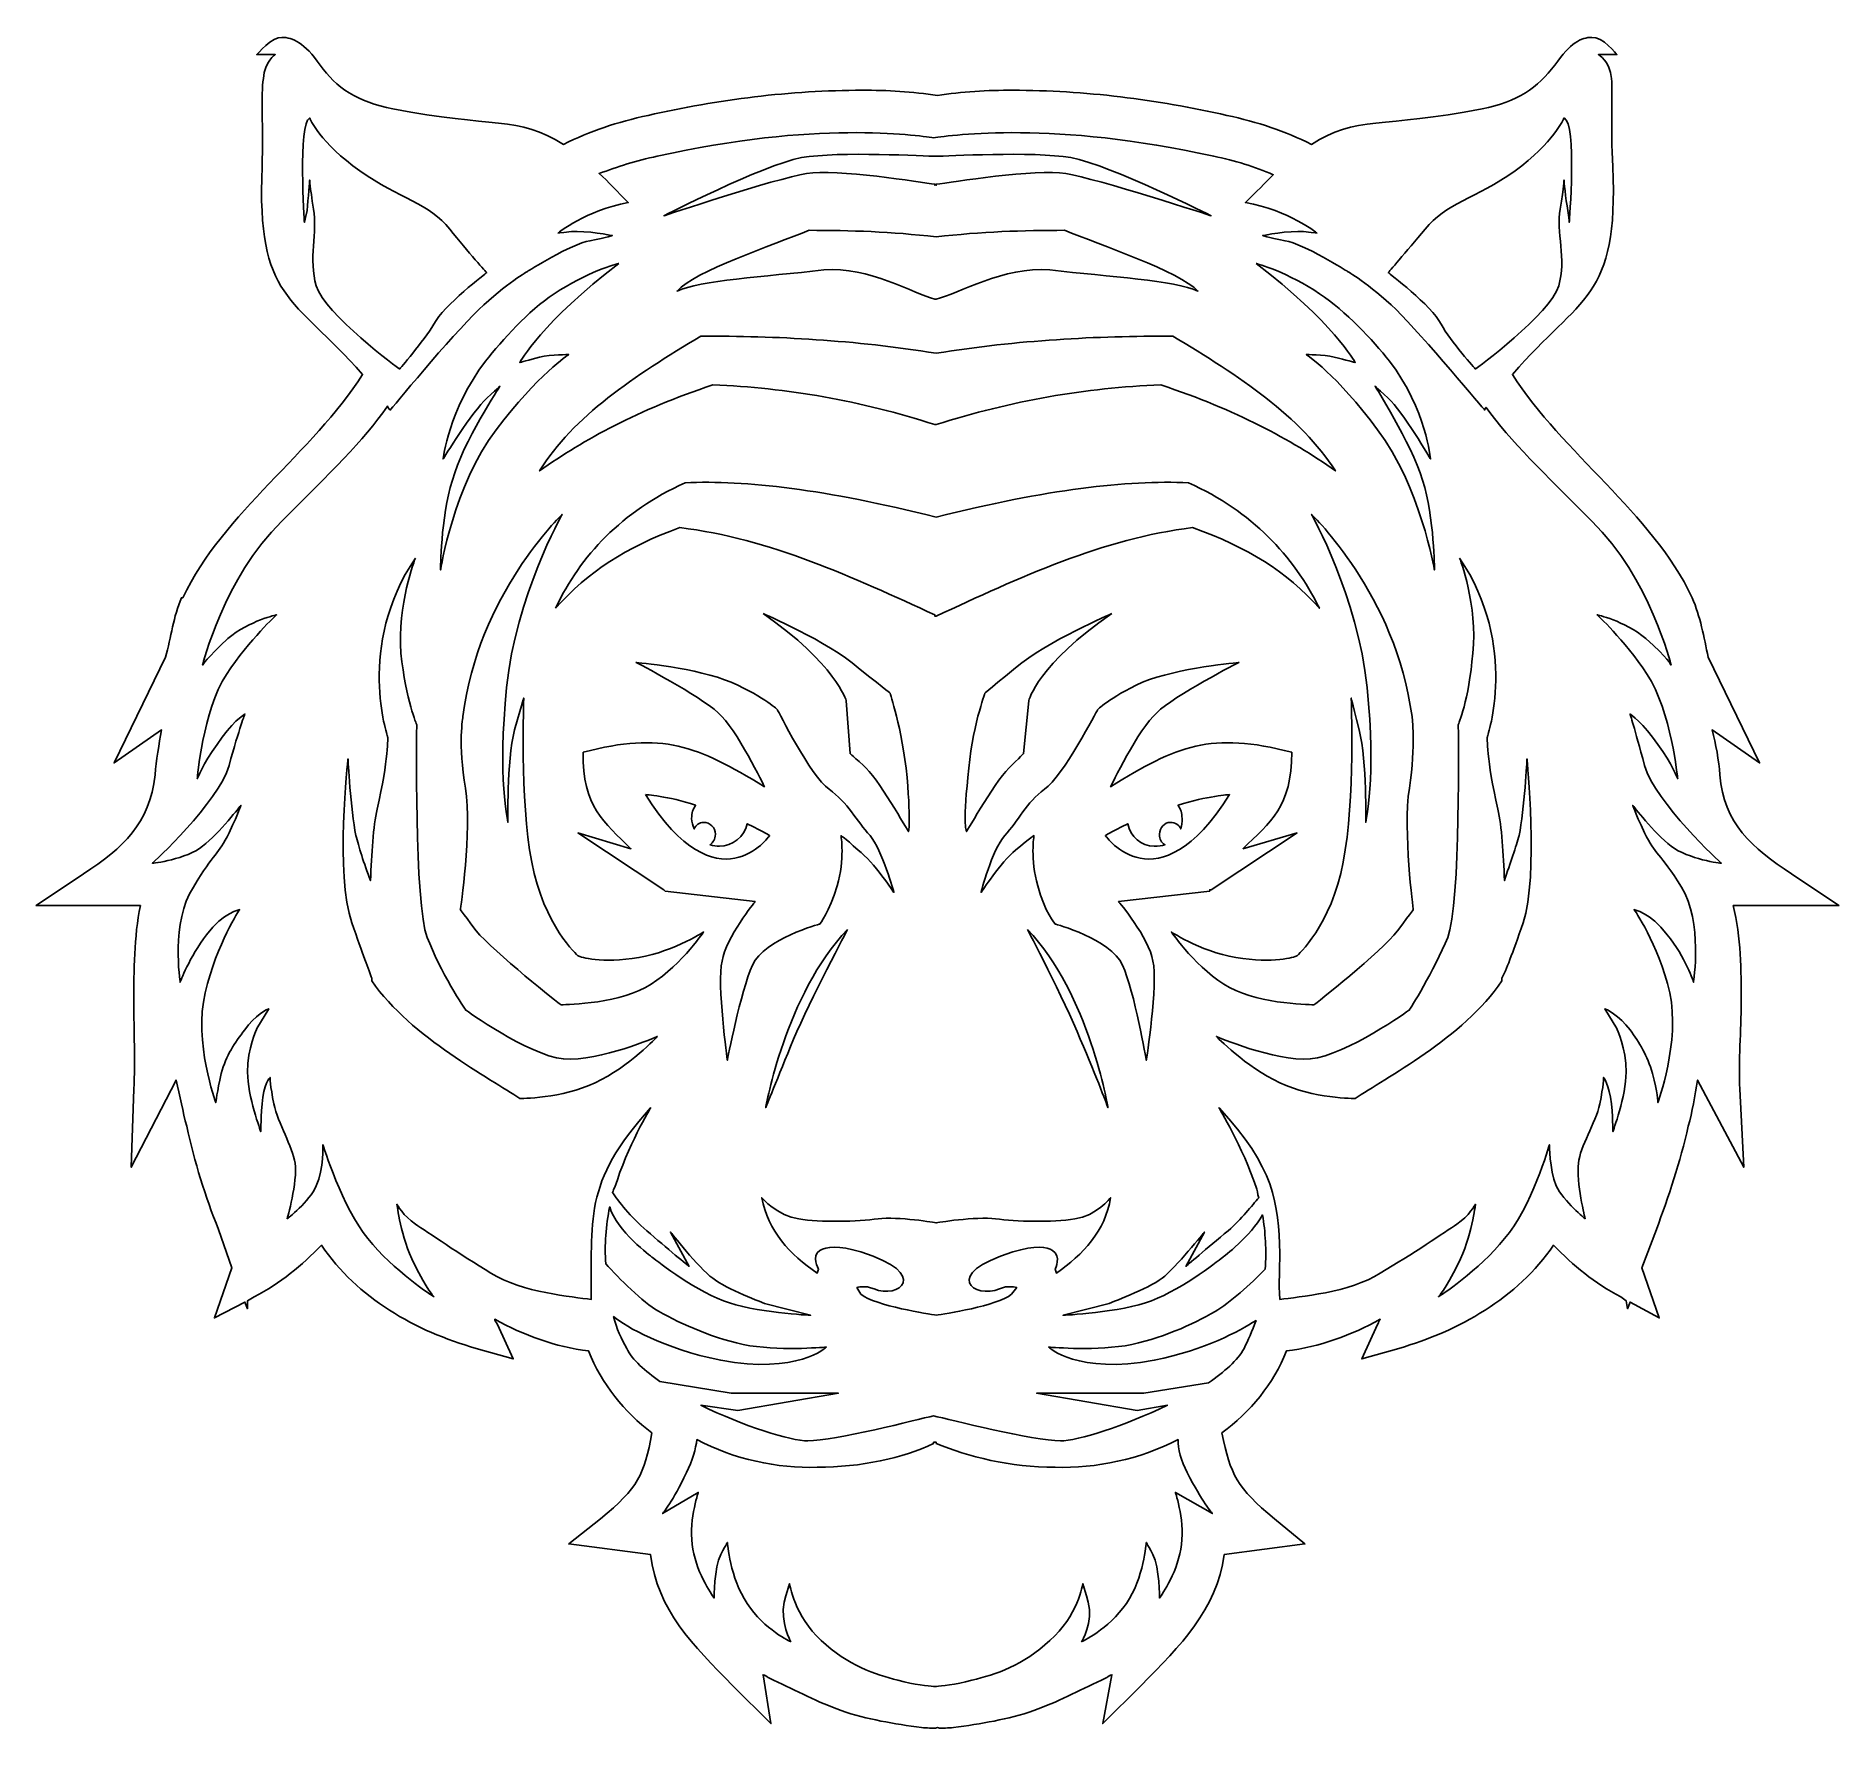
# Model space of a CAD drawing. Header units: centimetres. Extents: x -11.2 to 11.2, y -10.5 to 10.5.
import ezdxf

# ---------------------------------------------------------------- set-up
doc = ezdxf.new("R2010")
doc.units = ezdxf.units.CM
doc.header["$MEASUREMENT"] = 0
doc.layers.add('Layer 1', color=7, linetype='Continuous')

msp = doc.modelspace()

# ---------------------------------------------------------------- linework, layer by layer
at = {"layer": 'Layer 1'}
for points, knots in [([(9.94926, -1.47767), (9.94926, -1.08503), (9.94926, -0.67588), (9.85118, -0.28313), (9.85118, -0.28313), (9.85118, -0.28313), (11.16023, -0.28313), (11.16023, -0.28313), (11.16023, -0.28313), (11.16023, -0.28313), (10.57116, 0.10962), (10.57116, 0.10962), (10.57116, 0.10962), (10.0802, 0.43688), (9.7364, 0.73142), (9.68737, 1.33689), (9.68737, 1.33689), (9.67118, 1.51689), (9.63832, 1.71321), (9.58926, 1.89331), (9.58926, 1.89331), (9.58926, 1.89331), (10.17833, 1.48416), (10.17833, 1.48416), (10.17833, 1.48416), (10.17833, 1.48416), (9.54023, 2.79332), (9.54023, 2.79332), (9.54023, 2.79332), (9.49118, 3.03869), (9.44191, 3.30058), (9.3438, 3.52966), (9.3438, 3.52966), (8.83665, 4.59336), (7.74021, 5.31338), (7.11831, 6.29516), (7.11831, 6.29516), (7.96926, 7.27695), (8.42739, 7.2116), (8.3619, 8.86434), (8.3619, 8.86434), (8.32928, 9.3716), (8.3619, 9.74792), (8.34571, 9.96067), (8.34571, 9.96067), (8.32928, 10.17342), (8.18191, 10.25531), (8.18191, 10.25531), (8.18191, 10.25531), (8.18191, 10.25531), (8.41097, 10.2553), (8.41097, 10.2553), (8.41097, 10.2553), (8.41097, 10.2553), (8.23119, 10.48435), (8.10024, 10.46792), (8.10024, 10.46792), (7.9693, 10.46792), (7.83836, 10.40257), (7.64193, 10.12436), (7.64193, 10.12436), (7.42928, 9.84612), (7.18383, 9.66613), (6.7419, 9.58435), (6.7419, 9.58435), (5.51474, 9.33887), (5.17094, 9.50243), (4.63095, 9.14244), (4.63095, 9.14244), (4.30379, 9.30614), (3.95999, 9.42065), (3.58378, 9.50243), (3.58378, 9.50243), (2.7164, 9.69886), (1.81639, 9.81337), (0.93281, 9.81337), (0.93281, 9.81337), (0.62187, 9.81337), (0.29471, 9.79707), (-0.00006, 9.74789), (-0.00006, 9.74789), (-0.31079, 9.79705), (-0.62175, 9.81337), (-0.93269, 9.81337), (-0.93269, 9.81337), (-1.8165, 9.81337), (-2.71627, 9.69886), (-3.58366, 9.50243), (-3.58366, 9.50243), (-3.96008, 9.42065), (-4.30367, 9.30614), (-4.63104, 9.14244), (-4.63104, 9.14244), (-5.18725, 9.50243), (-5.51464, 9.33887), (-6.74202, 9.58435), (-6.74202, 9.58435), (-7.18372, 9.66613), (-7.4456, 9.84613), (-7.64203, 10.12436), (-7.64203, 10.12436), (-7.83825, 10.40257), (-7.98562, 10.46792), (-8.11656, 10.46792), (-8.11656, 10.46792), (-8.2311, 10.48435), (-8.4275, 10.2553), (-8.4275, 10.2553), (-8.4275, 10.2553), (-8.4275, 10.2553), (-8.19819, 10.2553), (-8.19819, 10.2553), (-8.19819, 10.2553), (-8.19819, 10.2553), (-8.32916, 10.17338), (-8.34556, 9.96066), (-8.34556, 9.96066), (-8.37818, 9.74791), (-8.34556, 9.37162), (-8.36199, 8.86433), (-8.36199, 8.86433), (-8.42747, 7.21158), (-7.98557, 7.27694), (-7.11818, 6.29515), (-7.11818, 6.29515), (-7.74008, 5.31336), (-8.83652, 4.59335), (-9.34367, 3.52965), (-9.34367, 3.52965), (-9.34367, 3.52965), (-9.36011, 3.52965), (-9.36011, 3.52965), (-9.36011, 3.52965), (-9.45822, 3.3006), (-9.49105, 3.03869), (-9.55654, 2.79331), (-9.55654, 2.79331), (-9.55654, 2.79331), (-10.19464, 1.48415), (-10.19464, 1.48415), (-10.19464, 1.48415), (-10.19464, 1.48415), (-9.6056, 1.8933), (-9.6056, 1.8933), (-9.6056, 1.8933), (-9.63843, 1.7132), (-9.67108, 1.51688), (-9.68749, 1.33688), (-9.68749, 1.33688), (-9.75297, 0.73141), (-10.08013, 0.43687), (-10.57109, 0.10961), (-10.57109, 0.10961), (-10.57109, 0.10961), (-11.1602, -0.28313), (-11.1602, -0.28313), (-11.1602, -0.28313), (-11.1602, -0.28313), (-9.86758, -0.28313), (-9.86758, -0.28313), (-9.86758, -0.28313), (-9.94926, -0.67588), (-9.94926, -1.08503), (-9.94926, -1.47767), (-9.94926, -1.47767), (-9.94926, -1.83766), (-9.93283, -2.19768), (-9.94926, -2.55778), (-9.94926, -2.55778), (-9.94926, -2.55778), (-9.98212, -3.52317), (-9.98212, -3.52317), (-9.98212, -3.52317), (-9.98212, -3.52317), (-9.4257, -2.44317), (-9.4257, -2.44317), (-9.4257, -2.44317), (-9.37665, -2.6396), (-9.34378, -2.83592), (-9.29476, -3.01591), (-9.29476, -3.01591), (-9.19665, -3.45782), (-9.06571, -3.88319), (-8.90212, -4.29234), (-8.90212, -4.29234), (-8.90212, -4.29234), (-8.73832, -4.7669), (-8.73832, -4.7669), (-8.73832, -4.7669), (-8.73832, -4.7669), (-8.95118, -5.3887), (-8.95118, -5.3887), (-8.95118, -5.3887), (-8.95118, -5.3887), (-8.57476, -5.19238), (-8.57476, -5.19238), (-8.57476, -5.19238), (-8.57476, -5.19238), (-8.54214, -5.27416), (-8.54214, -5.27416), (-8.54214, -5.27416), (-8.54214, -5.27416), (-8.54214, -5.17608), (-8.54214, -5.17608), (-8.54214, -5.17608), (-8.54214, -5.17608), (-8.46025, -5.12692), (-8.46025, -5.12692), (-8.46025, -5.12692), (-8.13285, -4.96333), (-7.87118, -4.73417), (-7.6257, -4.48869), (-7.6257, -4.48869), (-7.18379, -5.14335), (-6.46378, -5.55239), (-5.71115, -5.76512), (-5.71115, -5.76512), (-5.71115, -5.76512), (-5.25281, -5.89609), (-5.25281, -5.89609), (-5.25281, -5.89609), (-5.25281, -5.89609), (-5.44924, -5.47059), (-5.44924, -5.47059), (-5.44924, -5.47059), (-5.46567, -5.43789), (-5.48186, -5.42146), (-5.48186, -5.40511), (-5.48186, -5.40511), (-5.12187, -5.60143), (-4.72923, -5.7487), (-4.32018, -5.79786), (-4.32018, -5.79786), (-4.15638, -6.20693), (-3.87827, -6.5506), (-3.53468, -6.8124), (-3.53468, -6.8124), (-3.63279, -7.33612), (-3.69827, -7.48336), (-4.1728, -7.8761), (-4.1728, -7.8761), (-4.1728, -7.8761), (-4.56565, -8.18693), (-4.56565, -8.18693), (-4.56565, -8.18693), (-4.56565, -8.18693), (-3.55111, -8.31787), (-3.55111, -8.31787), (-3.55111, -8.31787), (-3.46922, -9.00515), (-3.02731, -9.44706), (-2.53659, -9.93789), (-2.53659, -9.93789), (-2.53659, -9.93789), (-2.06185, -10.41242), (-2.06185, -10.41242), (-2.06185, -10.41242), (-2.06185, -10.41242), (-2.16017, -9.80705), (-2.16017, -9.80705), (-2.16017, -9.80705), (-2.11112, -9.82335), (-2.07828, -9.8561), (-2.02923, -9.87243), (-2.02923, -9.87243), (-1.75089, -10.00337), (-1.47281, -10.15064), (-1.19468, -10.24885), (-1.19468, -10.24885), (-0.86731, -10.36339), (-0.54015, -10.41244), (-0.19635, -10.4616), (-0.19635, -10.4616), (-0.1311, -10.4616), (-0.06562, -10.4779), (-0.00013, -10.4616), (-0.00013, -10.4616), (0.06535, -10.4779), (0.13084, -10.4616), (0.1963, -10.4616), (0.1963, -10.4616), (0.53986, -10.41244), (0.86726, -10.36339), (1.19441, -10.24885), (1.19441, -10.24885), (1.47275, -10.15064), (1.75086, -10.0034), (2.02917, -9.87243), (2.02917, -9.87243), (2.07822, -9.85611), (2.11085, -9.82338), (2.1599, -9.80705), (2.1599, -9.80705), (2.1599, -9.80705), (2.04539, -10.41242), (2.04539, -10.41242), (2.04539, -10.41242), (2.04539, -10.41242), (2.51992, -9.93789), (2.51992, -9.93789), (2.51992, -9.93789), (3.01088, -9.44703), (3.45279, -9.00513), (3.5509, -8.31787), (3.5509, -8.31787), (3.5509, -8.31787), (4.54923, -8.18693), (4.54923, -8.18693), (4.54923, -8.18693), (4.54923, -8.18693), (4.17278, -7.8761), (4.17278, -7.8761), (4.17278, -7.8761), (3.69822, -7.48335), (3.63277, -7.33611), (3.51825, -6.8124), (3.51825, -6.8124), (3.87824, -6.55059), (4.15635, -6.20693), (4.31994, -5.79786), (4.31994, -5.79786), (4.72922, -5.74873), (5.12187, -5.60143), (5.48186, -5.40511), (5.48186, -5.40511), (5.46567, -5.42143), (5.46567, -5.43787), (5.44924, -5.47059), (5.44924, -5.47059), (5.44924, -5.47059), (5.25281, -5.89609), (5.25281, -5.89609), (5.25281, -5.89609), (5.25281, -5.89609), (5.71091, -5.76512), (5.71091, -5.76512), (5.71091, -5.76512), (6.44732, -5.55239), (7.18377, -5.14335), (7.62567, -4.48869), (7.62567, -4.48869), (7.87112, -4.73417), (8.13282, -4.96333), (8.46019, -5.12692), (8.46019, -5.12692), (8.46019, -5.12692), (8.52567, -5.17608), (8.52567, -5.17608), (8.52567, -5.17608), (8.52567, -5.17608), (8.54186, -5.27416), (8.54186, -5.27416), (8.54186, -5.27416), (8.54186, -5.27416), (8.57469, -5.19238), (8.57469, -5.19238), (8.57469, -5.19238), (8.57469, -5.19238), (8.93468, -5.3887), (8.93468, -5.3887), (8.93468, -5.3887), (8.93468, -5.3887), (8.72185, -4.7669), (8.72185, -4.7669), (8.72185, -4.7669), (8.72185, -4.7669), (8.90185, -4.29234), (8.90185, -4.29234), (8.90185, -4.29234), (9.04922, -3.88319), (9.19662, -3.45782), (9.2947, -3.01591), (9.2947, -3.01591), (9.34375, -2.83591), (9.3764, -2.63959), (9.40924, -2.44317), (9.40924, -2.44317), (9.40924, -2.44317), (9.98188, -3.52317), (9.98188, -3.52317), (9.98188, -3.52317), (9.98188, -3.52317), (9.93283, -2.55778), (9.93283, -2.55778), (9.93283, -2.55778), (9.91664, -2.19766), (9.94926, -1.83766), (9.94926, -1.47767)], [0, 0, 0, 0, 0.01020408, 0.01020408, 0.01020408, 0.01020408, 0.02040816, 0.02040816, 0.02040816, 0.02040816, 0.03061224, 0.03061224, 0.03061224, 0.03061224, 0.04081633, 0.04081633, 0.04081633, 0.04081633, 0.05102041, 0.05102041, 0.05102041, 0.05102041, 0.06122449, 0.06122449, 0.06122449, 0.06122449, 0.07142857, 0.07142857, 0.07142857, 0.07142857, 0.08163265, 0.08163265, 0.08163265, 0.08163265, 0.09183673, 0.09183673, 0.09183673, 0.09183673, 0.10204082, 0.10204082, 0.10204082, 0.10204082, 0.1122449, 0.1122449, 0.1122449, 0.1122449, 0.12244898, 0.12244898, 0.12244898, 0.12244898, 0.13265306, 0.13265306, 0.13265306, 0.13265306, 0.14285714, 0.14285714, 0.14285714, 0.14285714, 0.15306122, 0.15306122, 0.15306122, 0.15306122, 0.16326531, 0.16326531, 0.16326531, 0.16326531, 0.17346939, 0.17346939, 0.17346939, 0.17346939, 0.18367347, 0.18367347, 0.18367347, 0.18367347, 0.19387755, 0.19387755, 0.19387755, 0.19387755, 0.20408163, 0.20408163, 0.20408163, 0.20408163, 0.21428571, 0.21428571, 0.21428571, 0.21428571, 0.2244898, 0.2244898, 0.2244898, 0.2244898, 0.23469388, 0.23469388, 0.23469388, 0.23469388, 0.24489796, 0.24489796, 0.24489796, 0.24489796, 0.25510204, 0.25510204, 0.25510204, 0.25510204, 0.26530612, 0.26530612, 0.26530612, 0.26530612, 0.2755102, 0.2755102, 0.2755102, 0.2755102, 0.28571429, 0.28571429, 0.28571429, 0.28571429, 0.29591837, 0.29591837, 0.29591837, 0.29591837, 0.30612245, 0.30612245, 0.30612245, 0.30612245, 0.31632653, 0.31632653, 0.31632653, 0.31632653, 0.32653061, 0.32653061, 0.32653061, 0.32653061, 0.33673469, 0.33673469, 0.33673469, 0.33673469, 0.34693878, 0.34693878, 0.34693878, 0.34693878, 0.35714286, 0.35714286, 0.35714286, 0.35714286, 0.36734694, 0.36734694, 0.36734694, 0.36734694, 0.37755102, 0.37755102, 0.37755102, 0.37755102, 0.3877551, 0.3877551, 0.3877551, 0.3877551, 0.39795918, 0.39795918, 0.39795918, 0.39795918, 0.40816327, 0.40816327, 0.40816327, 0.40816327, 0.41836735, 0.41836735, 0.41836735, 0.41836735, 0.42857143, 0.42857143, 0.42857143, 0.42857143, 0.43877551, 0.43877551, 0.43877551, 0.43877551, 0.44897959, 0.44897959, 0.44897959, 0.44897959, 0.45918367, 0.45918367, 0.45918367, 0.45918367, 0.46938776, 0.46938776, 0.46938776, 0.46938776, 0.47959184, 0.47959184, 0.47959184, 0.47959184, 0.48979592, 0.48979592, 0.48979592, 0.48979592, 0.5, 0.5, 0.5, 0.5, 0.51020408, 0.51020408, 0.51020408, 0.51020408, 0.52040816, 0.52040816, 0.52040816, 0.52040816, 0.53061224, 0.53061224, 0.53061224, 0.53061224, 0.54081633, 0.54081633, 0.54081633, 0.54081633, 0.55102041, 0.55102041, 0.55102041, 0.55102041, 0.56122449, 0.56122449, 0.56122449, 0.56122449, 0.57142857, 0.57142857, 0.57142857, 0.57142857, 0.58163265, 0.58163265, 0.58163265, 0.58163265, 0.59183673, 0.59183673, 0.59183673, 0.59183673, 0.60204082, 0.60204082, 0.60204082, 0.60204082, 0.6122449, 0.6122449, 0.6122449, 0.6122449, 0.62244898, 0.62244898, 0.62244898, 0.62244898, 0.63265306, 0.63265306, 0.63265306, 0.63265306, 0.64285714, 0.64285714, 0.64285714, 0.64285714, 0.65306122, 0.65306122, 0.65306122, 0.65306122, 0.66326531, 0.66326531, 0.66326531, 0.66326531, 0.67346939, 0.67346939, 0.67346939, 0.67346939, 0.68367347, 0.68367347, 0.68367347, 0.68367347, 0.69387755, 0.69387755, 0.69387755, 0.69387755, 0.70408163, 0.70408163, 0.70408163, 0.70408163, 0.71428571, 0.71428571, 0.71428571, 0.71428571, 0.7244898, 0.7244898, 0.7244898, 0.7244898, 0.73469388, 0.73469388, 0.73469388, 0.73469388, 0.74489796, 0.74489796, 0.74489796, 0.74489796, 0.75510204, 0.75510204, 0.75510204, 0.75510204, 0.76530612, 0.76530612, 0.76530612, 0.76530612, 0.7755102, 0.7755102, 0.7755102, 0.7755102, 0.78571429, 0.78571429, 0.78571429, 0.78571429, 0.79591837, 0.79591837, 0.79591837, 0.79591837, 0.80612245, 0.80612245, 0.80612245, 0.80612245, 0.81632653, 0.81632653, 0.81632653, 0.81632653, 0.82653061, 0.82653061, 0.82653061, 0.82653061, 0.83673469, 0.83673469, 0.83673469, 0.83673469, 0.84693878, 0.84693878, 0.84693878, 0.84693878, 0.85714286, 0.85714286, 0.85714286, 0.85714286, 0.86734694, 0.86734694, 0.86734694, 0.86734694, 0.87755102, 0.87755102, 0.87755102, 0.87755102, 0.8877551, 0.8877551, 0.8877551, 0.8877551, 0.89795918, 0.89795918, 0.89795918, 0.89795918, 0.90816327, 0.90816327, 0.90816327, 0.90816327, 0.91836735, 0.91836735, 0.91836735, 0.91836735, 0.92857143, 0.92857143, 0.92857143, 0.92857143, 0.93877551, 0.93877551, 0.93877551, 0.93877551, 0.94897959, 0.94897959, 0.94897959, 0.94897959, 0.95918367, 0.95918367, 0.95918367, 0.95918367, 0.96938776, 0.96938776, 0.96938776, 0.96938776, 0.97959184, 0.97959184, 0.97959184, 0.97959184, 1, 1, 1, 1]), ([(9.0819, 0.45321), (8.86925, 0.61691), (8.60734, 0.96047), (8.60734, 0.96047), (8.60734, 0.96047), (8.60734, 0.96047), (8.62377, 0.89509), (8.75471, 0.61688), (8.75471, 0.61688), (8.88565, 0.33867), (8.93471, 0.38783), (9.21281, -0.05408), (9.21281, -0.05408), (9.47469, -0.47956), (9.36016, -1.2323), (9.36016, -1.2323), (9.36016, -1.2323), (9.36016, -1.2323), (9.26184, -0.92136), (9.03279, -0.64313), (9.03279, -0.64313), (8.82017, -0.36492), (8.62374, -0.33227), (8.62374, -0.33227), (8.62374, -0.33227), (8.62374, -0.33227), (8.91827, -0.74132), (9.06562, -1.36311), (9.06562, -1.36311), (9.19659, -1.96858), (8.91827, -2.72132), (8.91827, -2.72132), (8.91827, -2.72132), (8.91827, -2.72132), (8.91827, -2.59048), (8.85279, -2.36133), (8.85279, -2.36133), (8.78731, -2.13228), (8.6892, -1.98501), (8.57466, -1.82132), (8.57466, -1.82132), (8.44372, -1.64132), (8.26372, -1.55951), (8.26372, -1.55951), (8.26372, -1.55951), (8.26372, -1.55951), (8.41088, -1.80499), (8.41088, -1.80499), (8.41088, -1.80499), (8.41088, -1.80499), (8.52563, -2.05036), (8.52563, -2.345), (8.52563, -2.345), (8.52563, -2.63953), (8.36185, -3.08134), (8.36185, -3.08134), (8.36185, -3.08134), (8.36185, -3.08134), (8.36185, -2.98313), (8.34566, -2.73775), (8.34566, -2.73775), (8.3128, -2.49227), (8.24731, -2.41038), (8.24731, -2.41038), (8.24731, -2.41038), (8.24731, -2.41038), (8.24731, -2.50859), (8.19826, -2.73775), (8.19826, -2.73775), (8.14921, -2.98312), (7.95278, -3.26133), (7.93638, -3.47409), (7.93638, -3.47409), (7.90376, -3.70314), (8.01827, -4.16135), (8.01827, -4.16135), (8.01827, -4.16135), (8.01827, -4.16135), (7.75639, -3.94862), (7.65828, -3.7523), (7.65828, -3.7523), (7.57639, -3.53957), (7.57639, -3.24504), (7.57639, -3.24504), (7.57639, -3.24504), (7.57639, -3.24504), (7.34734, -4.03054), (7.02018, -4.40685), (7.02018, -4.40685), (6.70922, -4.7996), (6.20185, -5.12686), (6.20185, -5.12686), (6.20185, -5.12686), (6.20185, -5.12686), (6.28374, -5.04508), (6.4473, -4.71781), (6.4473, -4.71781), (6.61086, -4.39054), (6.66016, -3.98137), (6.66016, -3.98137), (6.66016, -3.98137), (6.66016, -3.98137), (6.57824, -4.12861), (6.43111, -4.22682), (6.43111, -4.22682), (6.28374, -4.32506), (5.87469, -4.60327), (5.48184, -4.83232), (5.48184, -4.83232), (5.10563, -5.07777), (4.4673, -5.12685), (4.23825, -5.15958), (4.23825, -5.15958), (4.22182, -4.94683), (4.23825, -4.76683), (4.23825, -4.60327), (4.23825, -4.60327), (4.23825, -4.60327), (4.23825, -4.58684), (4.23825, -4.58684), (4.23825, -4.58684), (4.22182, -3.96507), (4.17277, -3.52316), (3.4854, -2.78683), (3.4854, -2.78683), (3.4854, -2.78683), (3.78015, -3.27779), (3.94371, -3.76862), (3.94371, -3.76862), (3.9599, -3.80135), (3.9599, -3.85054), (3.97633, -3.89956), (3.97633, -3.89956), (3.89465, -3.9978), (3.76371, -4.16137), (3.59988, -4.30863), (3.59988, -4.30863), (3.33818, -4.52136), (3.0763, -4.75054), (3.0763, -4.75054), (3.0763, -4.75054), (3.0763, -4.75054), (3.30535, -4.32506), (3.30535, -4.32506), (3.30535, -4.32506), (3.30535, -4.32506), (2.94536, -4.76683), (2.78177, -4.89778), (2.78177, -4.89778), (2.60177, -5.02862), (2.12724, -5.20861), (2.12724, -5.20861), (2.12724, -5.20861), (2.12724, -5.20861), (1.55439, -5.35598), (1.55439, -5.35598), (1.55439, -5.35598), (1.55439, -5.35598), (2.25821, -5.32325), (2.65082, -5.17598), (2.65082, -5.17598), (3.0437, -5.02861), (3.53463, -4.63597), (3.53463, -4.63597), (3.53463, -4.63597), (3.53463, -4.63597), (3.87819, -4.37409), (4.02535, -4.11228), (4.02535, -4.11228), (4.05818, -4.32503), (4.07462, -4.55405), (4.05818, -4.78324), (4.05818, -4.78324), (3.87818, -4.96324), (3.6163, -5.20858), (3.43628, -5.3068), (3.43628, -5.3068), (3.15818, -5.4705), (2.76535, -5.65049), (2.32365, -5.73228), (2.32365, -5.73228), (1.88174, -5.79776), (1.37456, -5.7486), (1.37456, -5.7486), (1.37456, -5.7486), (1.37456, -5.7486), (1.73455, -6.09227), (2.68364, -5.9123), (2.68364, -5.9123), (3.32174, -5.78136), (3.73078, -5.55231), (3.94364, -5.42134), (3.94364, -5.42134), (3.89459, -5.55228), (3.84532, -5.66679), (3.79627, -5.76501), (3.79627, -5.76501), (3.71459, -5.91228), (3.55082, -6.05954), (3.3546, -6.19049), (3.3546, -6.19049), (3.3546, -6.19049), (2.55267, -6.32133), (2.55267, -6.32133), (2.55267, -6.32133), (2.55267, -6.32133), (1.22722, -6.32132), (1.22722, -6.32132), (1.22722, -6.32132), (1.22722, -6.32132), (2.47081, -6.53407), (2.47081, -6.53407), (2.47081, -6.53407), (2.47081, -6.53407), (2.84723, -6.46869), (2.84723, -6.46869), (2.84723, -6.46869), (2.30724, -6.7305), (1.7346, -6.91046), (1.52175, -6.91046), (1.52175, -6.91046), (1.19435, -6.91046), (0.14721, -6.64868), (-0.04921, -6.59952), (-0.04921, -6.59952), (-0.24564, -6.64868), (-1.27637, -6.91046), (-1.60374, -6.91046), (-1.60374, -6.91046), (-1.8166, -6.91046), (-2.40564, -6.73046), (-2.92922, -6.46869), (-2.92922, -6.46869), (-2.92922, -6.46869), (-2.47112, -6.53407), (-2.47112, -6.53407), (-2.47112, -6.53407), (-2.47112, -6.53407), (-1.22731, -6.32132), (-1.22731, -6.32132), (-1.22731, -6.32132), (-1.22731, -6.32132), (-2.55281, -6.32132), (-2.55281, -6.32132), (-2.55281, -6.32132), (-2.55281, -6.32132), (-3.43639, -6.17408), (-3.43639, -6.17408), (-3.43639, -6.17408), (-3.61662, -6.04324), (-3.78019, -5.91227), (-3.84567, -5.76501), (-3.84567, -5.76501), (-3.91115, -5.6505), (-3.97661, -5.51956), (-4.00926, -5.37226), (-4.00926, -5.37226), (-3.84567, -5.50323), (-3.40379, -5.76501), (-2.68378, -5.91227), (-2.68378, -5.91227), (-1.73472, -6.09227), (-1.3747, -5.74857), (-1.3747, -5.74857), (-1.3747, -5.74857), (-1.3747, -5.74857), (-1.88185, -5.7977), (-2.32376, -5.73225), (-2.32376, -5.73225), (-2.76567, -5.65047), (-3.15831, -5.47044), (-3.45282, -5.30677), (-3.45282, -5.30677), (-3.64925, -5.19226), (-3.94378, -4.89772), (-4.10735, -4.71773), (-4.10735, -4.71773), (-4.12378, -4.48855), (-4.10735, -4.24309), (-4.0583, -4.01402), (-4.0583, -4.01402), (-3.97662, -4.30855), (-3.53472, -4.63592), (-3.53472, -4.63592), (-3.53472, -4.63592), (-3.53472, -4.63592), (-3.04376, -5.02856), (-2.65112, -5.17593), (-2.65112, -5.17593), (-2.2747, -5.32317), (-1.57112, -5.35593), (-1.57112, -5.35593), (-1.57112, -5.35593), (-1.57112, -5.35593), (-2.14376, -5.20856), (-2.14376, -5.20856), (-2.14376, -5.20856), (-2.14376, -5.20856), (-2.61829, -5.02856), (-2.78186, -4.89773), (-2.78186, -4.89773), (-2.96188, -4.76679), (-3.30566, -4.32501), (-3.30566, -4.32501), (-3.30566, -4.32501), (-3.30566, -4.32501), (-3.07637, -4.75049), (-3.07637, -4.75049), (-3.07637, -4.75049), (-3.07637, -4.75049), (-3.35471, -4.52131), (-3.60017, -4.30858), (-3.60017, -4.30858), (-3.79639, -4.14499), (-3.96016, -3.93226), (-4.02565, -3.83402), (-4.02565, -3.83402), (-4.00922, -3.81772), (-4.00922, -3.78497), (-3.99282, -3.76854), (-3.99282, -3.76854), (-3.84566, -3.27771), (-3.55112, -2.78675), (-3.55112, -2.78675), (-3.55112, -2.78675), (-4.40186, -3.71949), (-4.27113, -4.19402), (-4.28732, -5.15951), (-4.28732, -5.15951), (-4.51661, -5.12678), (-5.1383, -5.0777), (-5.53113, -4.83225), (-5.53113, -4.83225), (-5.90755, -4.6032), (-6.31663, -4.32499), (-6.46379, -4.22675), (-6.46379, -4.22675), (-6.61116, -4.12854), (-6.69284, -3.9813), (-6.69284, -3.9813), (-6.69284, -3.9813), (-6.69284, -3.9813), (-6.64379, -4.39048), (-6.48022, -4.71774), (-6.48022, -4.71774), (-6.31665, -5.045), (-6.23474, -5.12679), (-6.23474, -5.12679), (-6.23474, -5.12679), (-6.23474, -5.12679), (-6.74211, -4.79953), (-7.05283, -4.40678), (-7.05283, -4.40678), (-7.36379, -4.03046), (-7.60928, -3.24497), (-7.60928, -3.24497), (-7.60928, -3.24497), (-7.60928, -3.24497), (-7.59306, -3.5395), (-7.69117, -3.75223), (-7.69117, -3.75223), (-7.77285, -3.94855), (-8.05116, -4.16128), (-8.05116, -4.16128), (-8.05116, -4.16128), (-8.05116, -4.16128), (-7.92022, -3.70307), (-7.95305, -3.47402), (-7.95305, -3.47402), (-7.98567, -3.26127), (-8.1657, -2.98306), (-8.21475, -2.73768), (-8.21475, -2.73768), (-8.2638, -2.50852), (-8.2638, -2.41031), (-8.2638, -2.41031), (-8.2638, -2.41031), (-8.2638, -2.41031), (-8.34572, -2.4922), (-8.36212, -2.73768), (-8.36212, -2.73768), (-8.37831, -2.98305), (-8.37831, -3.08127), (-8.37831, -3.08127), (-8.37831, -3.08127), (-8.37831, -3.08127), (-8.54211, -2.63947), (-8.54211, -2.34493), (-8.54211, -2.34493), (-8.54211, -2.05029), (-8.42757, -1.80492), (-8.42757, -1.80492), (-8.42757, -1.80492), (-8.42757, -1.80492), (-8.2802, -1.55944), (-8.2802, -1.55944), (-8.2802, -1.55944), (-8.2802, -1.55944), (-8.4602, -1.64122), (-8.57473, -1.82125), (-8.57473, -1.82125), (-8.70567, -1.98495), (-8.80378, -2.13219), (-8.86924, -2.36126), (-8.86924, -2.36126), (-8.91829, -2.59042), (-8.93472, -2.72125), (-8.93472, -2.72125), (-8.93472, -2.72125), (-8.93472, -2.72125), (-9.21282, -1.96851), (-9.06566, -1.36304), (-9.06566, -1.36304), (-8.91829, -0.74124), (-8.64018, -0.3322), (-8.64018, -0.3322), (-8.64018, -0.3322), (-8.64018, -0.3322), (-8.83661, -0.36482), (-9.04923, -0.64306), (-9.04923, -0.64306), (-9.26209, -0.92127), (-9.37663, -1.23223), (-9.37663, -1.23223), (-9.37663, -1.23223), (-9.37663, -1.23223), (-9.49117, -0.47949), (-9.21283, -0.05401), (-9.21283, -0.05401), (-8.95116, 0.3879), (-8.9021, 0.33874), (-8.77116, 0.61695), (-8.77116, 0.61695), (-8.64022, 0.89516), (-8.62379, 0.96054), (-8.62379, 0.96054), (-8.62379, 0.96054), (-8.62379, 0.96054), (-8.8857, 0.61695), (-9.09832, 0.45328), (-9.09832, 0.45328), (-9.29475, 0.28969), (-9.72022, 0.24053), (-9.72022, 0.24053), (-9.72022, 0.24053), (-9.72022, 0.24053), (-8.9021, 0.99327), (-8.77116, 1.4515), (-8.77116, 1.4515), (-8.64022, 1.92603), (-8.57473, 2.08973), (-8.57473, 2.08973), (-8.57473, 2.08973), (-8.57473, 2.08973), (-8.75473, 1.97519), (-8.91829, 1.71331), (-8.91829, 1.71331), (-9.09829, 1.46794), (-9.16377, 1.28794), (-9.16377, 1.28794), (-9.16377, 1.28794), (-9.16377, 1.28794), (-9.09829, 2.12249), (-8.80378, 2.58069), (-8.80378, 2.58069), (-8.50927, 3.02249), (-8.18209, 3.31703), (-8.18209, 3.31703), (-8.18209, 3.31703), (-8.18209, 3.31703), (-8.50925, 3.25155), (-8.78756, 3.0225), (-8.78756, 3.0225), (-9.04923, 2.77702), (-9.09829, 2.69524), (-9.09829, 2.69524), (-9.09829, 2.69524), (-9.09829, 2.69524), (-8.83662, 3.77524), (-8.11661, 4.47896), (-8.11661, 4.47896), (-7.51114, 5.08433), (-7.11828, 5.46075), (-6.80732, 5.90255), (-6.80732, 5.90255), (-6.80732, 5.88623), (-6.79113, 5.86982), (-6.7747, 5.8535), (-6.7747, 5.8535), (-6.7747, 5.8535), (-6.02207, 6.76981), (-5.67827, 7.09707), (-5.67827, 7.09707), (-5.33468, 7.42447), (-5.0728, 7.57171), (-5.0728, 7.57171), (-5.0728, 7.57171), (-5.0728, 7.57171), (-4.53279, 7.91527), (-4.30374, 7.94803), (-4.30374, 7.94803), (-4.07469, 7.99719), (-4.02564, 8.01351), (-4.02564, 8.01351), (-4.02564, 8.01351), (-4.02564, 8.01351), (-4.3528, 8.07899), (-4.53279, 8.06256), (-4.53279, 8.06256), (-4.69657, 8.04626), (-4.69657, 8.04626), (-4.69657, 8.04626), (-4.69657, 8.04626), (-4.69657, 8.04626), (-4.35277, 8.32447), (-3.82919, 8.42258), (-3.82919, 8.42258), (-3.96013, 8.55355), (-4.07467, 8.68449), (-4.18918, 8.78257), (-4.18918, 8.78257), (-3.96013, 8.86449), (-3.73108, 8.94627), (-3.46917, 8.99532), (-3.46917, 8.99532), (-1.52178, 9.43723), (-0.26176, 9.25723), (-0.04914, 9.2245), (-0.04914, 9.2245), (0.17991, 9.25723), (1.43991, 9.43725), (3.42016, 8.99532), (3.42016, 8.99532), (3.68186, 8.94627), (3.92731, 8.86448), (4.15636, 8.76627), (4.15636, 8.76627), (4.05825, 8.66806), (3.94374, 8.55352), (3.8128, 8.42258), (3.8128, 8.42258), (4.35279, 8.32447), (4.6964, 8.04626), (4.6964, 8.04626), (4.6964, 8.04626), (4.6964, 8.04626), (4.6964, 8.04626), (4.53281, 8.06256), (4.53281, 8.06256), (4.35279, 8.07899), (4.02542, 8.01351), (4.02542, 8.01351), (4.02542, 8.01351), (4.02542, 8.01351), (4.07469, 7.99719), (4.30376, 7.94803), (4.30376, 7.94803), (4.53281, 7.9153), (5.0728, 7.57171), (5.0728, 7.57171), (5.0728, 7.57171), (5.0728, 7.57171), (5.33471, 7.42444), (5.6783, 7.09707), (5.6783, 7.09707), (6.00543, 6.76981), (6.77471, 5.8535), (6.77471, 5.8535), (6.77471, 5.8535), (6.77471, 5.86982), (6.79114, 5.88623), (6.79114, 5.88623), (6.79114, 5.88623), (7.10187, 5.46075), (7.49472, 5.0843), (8.10022, 4.47896), (8.10022, 4.47896), (8.82023, 3.77527), (9.08193, 2.69524), (9.08193, 2.69524), (9.08193, 2.69524), (9.08193, 2.69524), (9.04931, 2.77702), (8.77097, 3.0225), (8.77097, 3.0225), (8.49287, 3.25155), (8.16571, 3.31703), (8.16571, 3.31703), (8.16571, 3.31703), (8.16571, 3.31703), (8.49287, 3.0225), (8.7874, 2.58069), (8.7874, 2.58069), (9.08193, 2.12248), (9.16382, 1.28794), (9.16382, 1.28794), (9.16382, 1.28794), (9.16382, 1.28794), (9.09834, 1.46794), (8.91837, 1.71331), (8.91837, 1.71331), (8.73835, 1.97519), (8.57478, 2.08973), (8.57478, 2.08973), (8.57478, 2.08973), (8.57478, 2.08973), (8.62383, 1.92603), (8.7548, 1.4515), (8.7548, 1.4515), (8.88574, 0.99329), (9.70386, 0.24053), (9.70386, 0.24053), (9.70386, 0.24053), (9.70386, 0.24053), (9.29473, 0.28961), (9.0819, 0.45321)], [0, 0, 0, 0, 0.00645161, 0.00645161, 0.00645161, 0.00645161, 0.01290323, 0.01290323, 0.01290323, 0.01290323, 0.01935484, 0.01935484, 0.01935484, 0.01935484, 0.02580645, 0.02580645, 0.02580645, 0.02580645, 0.03225806, 0.03225806, 0.03225806, 0.03225806, 0.03870968, 0.03870968, 0.03870968, 0.03870968, 0.04516129, 0.04516129, 0.04516129, 0.04516129, 0.0516129, 0.0516129, 0.0516129, 0.0516129, 0.05806452, 0.05806452, 0.05806452, 0.05806452, 0.06451613, 0.06451613, 0.06451613, 0.06451613, 0.07096774, 0.07096774, 0.07096774, 0.07096774, 0.07741935, 0.07741935, 0.07741935, 0.07741935, 0.08387097, 0.08387097, 0.08387097, 0.08387097, 0.09032258, 0.09032258, 0.09032258, 0.09032258, 0.09677419, 0.09677419, 0.09677419, 0.09677419, 0.10322581, 0.10322581, 0.10322581, 0.10322581, 0.10967742, 0.10967742, 0.10967742, 0.10967742, 0.11612903, 0.11612903, 0.11612903, 0.11612903, 0.12258065, 0.12258065, 0.12258065, 0.12258065, 0.12903226, 0.12903226, 0.12903226, 0.12903226, 0.13548387, 0.13548387, 0.13548387, 0.13548387, 0.14193548, 0.14193548, 0.14193548, 0.14193548, 0.1483871, 0.1483871, 0.1483871, 0.1483871, 0.15483871, 0.15483871, 0.15483871, 0.15483871, 0.16129032, 0.16129032, 0.16129032, 0.16129032, 0.16774194, 0.16774194, 0.16774194, 0.16774194, 0.17419355, 0.17419355, 0.17419355, 0.17419355, 0.18064516, 0.18064516, 0.18064516, 0.18064516, 0.18709677, 0.18709677, 0.18709677, 0.18709677, 0.19354839, 0.19354839, 0.19354839, 0.19354839, 0.2, 0.2, 0.2, 0.2, 0.20645161, 0.20645161, 0.20645161, 0.20645161, 0.21290323, 0.21290323, 0.21290323, 0.21290323, 0.21935484, 0.21935484, 0.21935484, 0.21935484, 0.22580645, 0.22580645, 0.22580645, 0.22580645, 0.23225806, 0.23225806, 0.23225806, 0.23225806, 0.23870968, 0.23870968, 0.23870968, 0.23870968, 0.24516129, 0.24516129, 0.24516129, 0.24516129, 0.2516129, 0.2516129, 0.2516129, 0.2516129, 0.25806452, 0.25806452, 0.25806452, 0.25806452, 0.26451613, 0.26451613, 0.26451613, 0.26451613, 0.27096774, 0.27096774, 0.27096774, 0.27096774, 0.27741935, 0.27741935, 0.27741935, 0.27741935, 0.28387097, 0.28387097, 0.28387097, 0.28387097, 0.29032258, 0.29032258, 0.29032258, 0.29032258, 0.29677419, 0.29677419, 0.29677419, 0.29677419, 0.30322581, 0.30322581, 0.30322581, 0.30322581, 0.30967742, 0.30967742, 0.30967742, 0.30967742, 0.31612903, 0.31612903, 0.31612903, 0.31612903, 0.32258065, 0.32258065, 0.32258065, 0.32258065, 0.32903226, 0.32903226, 0.32903226, 0.32903226, 0.33548387, 0.33548387, 0.33548387, 0.33548387, 0.34193548, 0.34193548, 0.34193548, 0.34193548, 0.3483871, 0.3483871, 0.3483871, 0.3483871, 0.35483871, 0.35483871, 0.35483871, 0.35483871, 0.36129032, 0.36129032, 0.36129032, 0.36129032, 0.36774194, 0.36774194, 0.36774194, 0.36774194, 0.37419355, 0.37419355, 0.37419355, 0.37419355, 0.38064516, 0.38064516, 0.38064516, 0.38064516, 0.38709677, 0.38709677, 0.38709677, 0.38709677, 0.39354839, 0.39354839, 0.39354839, 0.39354839, 0.4, 0.4, 0.4, 0.4, 0.40645161, 0.40645161, 0.40645161, 0.40645161, 0.41290323, 0.41290323, 0.41290323, 0.41290323, 0.41935484, 0.41935484, 0.41935484, 0.41935484, 0.42580645, 0.42580645, 0.42580645, 0.42580645, 0.43225806, 0.43225806, 0.43225806, 0.43225806, 0.43870968, 0.43870968, 0.43870968, 0.43870968, 0.44516129, 0.44516129, 0.44516129, 0.44516129, 0.4516129, 0.4516129, 0.4516129, 0.4516129, 0.45806452, 0.45806452, 0.45806452, 0.45806452, 0.46451613, 0.46451613, 0.46451613, 0.46451613, 0.47096774, 0.47096774, 0.47096774, 0.47096774, 0.47741935, 0.47741935, 0.47741935, 0.47741935, 0.48387097, 0.48387097, 0.48387097, 0.48387097, 0.49032258, 0.49032258, 0.49032258, 0.49032258, 0.49677419, 0.49677419, 0.49677419, 0.49677419, 0.50322581, 0.50322581, 0.50322581, 0.50322581, 0.50967742, 0.50967742, 0.50967742, 0.50967742, 0.51612903, 0.51612903, 0.51612903, 0.51612903, 0.52258065, 0.52258065, 0.52258065, 0.52258065, 0.52903226, 0.52903226, 0.52903226, 0.52903226, 0.53548387, 0.53548387, 0.53548387, 0.53548387, 0.54193548, 0.54193548, 0.54193548, 0.54193548, 0.5483871, 0.5483871, 0.5483871, 0.5483871, 0.55483871, 0.55483871, 0.55483871, 0.55483871, 0.56129032, 0.56129032, 0.56129032, 0.56129032, 0.56774194, 0.56774194, 0.56774194, 0.56774194, 0.57419355, 0.57419355, 0.57419355, 0.57419355, 0.58064516, 0.58064516, 0.58064516, 0.58064516, 0.58709677, 0.58709677, 0.58709677, 0.58709677, 0.59354839, 0.59354839, 0.59354839, 0.59354839, 0.6, 0.6, 0.6, 0.6, 0.60645161, 0.60645161, 0.60645161, 0.60645161, 0.61290323, 0.61290323, 0.61290323, 0.61290323, 0.61935484, 0.61935484, 0.61935484, 0.61935484, 0.62580645, 0.62580645, 0.62580645, 0.62580645, 0.63225806, 0.63225806, 0.63225806, 0.63225806, 0.63870968, 0.63870968, 0.63870968, 0.63870968, 0.64516129, 0.64516129, 0.64516129, 0.64516129, 0.6516129, 0.6516129, 0.6516129, 0.6516129, 0.65806452, 0.65806452, 0.65806452, 0.65806452, 0.66451613, 0.66451613, 0.66451613, 0.66451613, 0.67096774, 0.67096774, 0.67096774, 0.67096774, 0.67741935, 0.67741935, 0.67741935, 0.67741935, 0.68387097, 0.68387097, 0.68387097, 0.68387097, 0.69032258, 0.69032258, 0.69032258, 0.69032258, 0.69677419, 0.69677419, 0.69677419, 0.69677419, 0.70322581, 0.70322581, 0.70322581, 0.70322581, 0.70967742, 0.70967742, 0.70967742, 0.70967742, 0.71612903, 0.71612903, 0.71612903, 0.71612903, 0.72258065, 0.72258065, 0.72258065, 0.72258065, 0.72903226, 0.72903226, 0.72903226, 0.72903226, 0.73548387, 0.73548387, 0.73548387, 0.73548387, 0.74193548, 0.74193548, 0.74193548, 0.74193548, 0.7483871, 0.7483871, 0.7483871, 0.7483871, 0.75483871, 0.75483871, 0.75483871, 0.75483871, 0.76129032, 0.76129032, 0.76129032, 0.76129032, 0.76774194, 0.76774194, 0.76774194, 0.76774194, 0.77419355, 0.77419355, 0.77419355, 0.77419355, 0.78064516, 0.78064516, 0.78064516, 0.78064516, 0.78709677, 0.78709677, 0.78709677, 0.78709677, 0.79354839, 0.79354839, 0.79354839, 0.79354839, 0.8, 0.8, 0.8, 0.8, 0.80645161, 0.80645161, 0.80645161, 0.80645161, 0.81290323, 0.81290323, 0.81290323, 0.81290323, 0.81935484, 0.81935484, 0.81935484, 0.81935484, 0.82580645, 0.82580645, 0.82580645, 0.82580645, 0.83225806, 0.83225806, 0.83225806, 0.83225806, 0.83870968, 0.83870968, 0.83870968, 0.83870968, 0.84516129, 0.84516129, 0.84516129, 0.84516129, 0.8516129, 0.8516129, 0.8516129, 0.8516129, 0.85806452, 0.85806452, 0.85806452, 0.85806452, 0.86451613, 0.86451613, 0.86451613, 0.86451613, 0.87096774, 0.87096774, 0.87096774, 0.87096774, 0.87741935, 0.87741935, 0.87741935, 0.87741935, 0.88387097, 0.88387097, 0.88387097, 0.88387097, 0.89032258, 0.89032258, 0.89032258, 0.89032258, 0.89677419, 0.89677419, 0.89677419, 0.89677419, 0.90322581, 0.90322581, 0.90322581, 0.90322581, 0.90967742, 0.90967742, 0.90967742, 0.90967742, 0.91612903, 0.91612903, 0.91612903, 0.91612903, 0.92258065, 0.92258065, 0.92258065, 0.92258065, 0.92903226, 0.92903226, 0.92903226, 0.92903226, 0.93548387, 0.93548387, 0.93548387, 0.93548387, 0.94193548, 0.94193548, 0.94193548, 0.94193548, 0.9483871, 0.9483871, 0.9483871, 0.9483871, 0.95483871, 0.95483871, 0.95483871, 0.95483871, 0.96129032, 0.96129032, 0.96129032, 0.96129032, 0.96774194, 0.96774194, 0.96774194, 0.96774194, 0.97419355, 0.97419355, 0.97419355, 0.97419355, 0.98064516, 0.98064516, 0.98064516, 0.98064516, 0.98709677, 0.98709677, 0.98709677, 0.98709677, 1, 1, 1, 1]), ([(-7.69112, 7.39159), (-7.78923, 7.71885), (-7.67469, 8.06241), (-7.72374, 8.34065), (-7.72374, 8.34065), (-7.77279, 8.63518), (-7.77279, 8.70064), (-7.77279, 8.70064), (-7.77279, 8.70064), (-7.77279, 8.70064), (-7.78922, 8.47159), (-7.80565, 8.32432), (-7.80565, 8.32432), (-7.83827, 8.17705), (-7.83827, 8.17705), (-7.83827, 8.17705), (-7.83827, 8.17705), (-7.83827, 8.17705), (-7.92019, 9.40432), (-7.77279, 9.4698), (-7.77279, 9.4698), (-7.77279, 9.4698), (-7.64206, 9.15886), (-7.1511, 8.81514), (-7.1511, 8.81514), (-6.66014, 8.47158), (-6.28372, 8.40609), (-6.03824, 8.09513), (-6.03824, 8.09513), (-5.80919, 7.80062), (-5.58014, 7.55512), (-5.58014, 7.55512), (-5.58014, 7.55512), (-5.58014, 7.55512), (-6.12015, 7.14607), (-6.23467, 6.91689), (-6.23467, 6.91689), (-6.36561, 6.70427), (-6.66015, 6.36058), (-6.66015, 6.36058), (-6.66015, 6.36058), (-6.66015, 6.36058), (-7.59301, 7.04792), (-7.69112, 7.39159)], [0, 0, 0, 0, 0.08333333, 0.08333333, 0.08333333, 0.08333333, 0.16666667, 0.16666667, 0.16666667, 0.16666667, 0.25, 0.25, 0.25, 0.25, 0.33333333, 0.33333333, 0.33333333, 0.33333333, 0.41666667, 0.41666667, 0.41666667, 0.41666667, 0.5, 0.5, 0.5, 0.5, 0.58333333, 0.58333333, 0.58333333, 0.58333333, 0.66666667, 0.66666667, 0.66666667, 0.66666667, 0.75, 0.75, 0.75, 0.75, 0.83333333, 0.83333333, 0.83333333, 0.83333333, 1, 1, 1, 1]), ([(6.03827, 8.09517), (6.28372, 8.40613), (6.66017, 8.47162), (7.15113, 8.81518), (7.15113, 8.81518), (7.62569, 9.15887), (7.75639, 9.46984), (7.75639, 9.46984), (7.75639, 9.46984), (7.92017, 9.40436), (7.82187, 8.17709), (7.82187, 8.17709), (7.82187, 8.17709), (7.82187, 8.17709), (7.82187, 8.17709), (7.80568, 8.32436), (7.80568, 8.32436), (7.77285, 8.47163), (7.75641, 8.70068), (7.75641, 8.70068), (7.75641, 8.70068), (7.75641, 8.70068), (7.75641, 8.6352), (7.70736, 8.34069), (7.70736, 8.34069), (7.65831, 8.06248), (7.78925, 7.71892), (7.69093, 7.39163), (7.69093, 7.39163), (7.59282, 7.04794), (6.66019, 6.36068), (6.66019, 6.36068), (6.66019, 6.36068), (6.66019, 6.36068), (6.34923, 6.70437), (6.23471, 6.91699), (6.23471, 6.91699), (6.1202, 7.14617), (5.58018, 7.55522), (5.58018, 7.55522), (5.58018, 7.55522), (5.58018, 7.55522), (5.79279, 7.80066), (6.03827, 8.09517)], [0, 0, 0, 0, 0.08333333, 0.08333333, 0.08333333, 0.08333333, 0.16666667, 0.16666667, 0.16666667, 0.16666667, 0.25, 0.25, 0.25, 0.25, 0.33333333, 0.33333333, 0.33333333, 0.33333333, 0.41666667, 0.41666667, 0.41666667, 0.41666667, 0.5, 0.5, 0.5, 0.5, 0.58333333, 0.58333333, 0.58333333, 0.58333333, 0.66666667, 0.66666667, 0.66666667, 0.66666667, 0.75, 0.75, 0.75, 0.75, 0.83333333, 0.83333333, 0.83333333, 0.83333333, 1, 1, 1, 1]), ([(-0.0163, 8.99517), (0.09824, 8.99517), (1.17824, 9.06065), (1.65277, 8.97887), (1.65277, 8.97887), (2.15992, 8.88066), (3.38733, 8.25886), (3.38733, 8.25886), (3.38733, 8.25886), (3.38733, 8.25886), (1.97993, 8.71707), (1.58732, 8.78244), (1.58732, 8.78244), (1.22733, 8.84792), (0.16373, 8.6679), (-0.01627, 8.6516), (-0.01627, 8.6516), (-0.01627, 8.6516), (-0.01627, 8.63517), (-0.01627, 8.63517), (-0.01627, 8.63517), (-0.01627, 8.63517), (-0.01627, 8.65161), (-0.01627, 8.65161), (-0.01627, 8.65161), (-0.01627, 8.65161), (-0.0327, 8.63518), (-0.0327, 8.63518), (-0.0327, 8.63518), (-0.0327, 8.63518), (-0.0327, 8.65161), (-0.0327, 8.65161), (-0.0327, 8.65161), (-0.19629, 8.66791), (-1.26008, 8.8479), (-1.62009, 8.78245), (-1.62009, 8.78245), (-2.01273, 8.7171), (-3.38727, 8.25887), (-3.38727, 8.25887), (-3.38727, 8.25887), (-3.38727, 8.25887), (-2.17654, 8.88064), (-1.68558, 8.97888), (-1.68558, 8.97888), (-1.21108, 9.06066), (-0.14727, 8.99517), (-0.0163, 8.99517)], [0, 0, 0, 0, 0.07692308, 0.07692308, 0.07692308, 0.07692308, 0.15384615, 0.15384615, 0.15384615, 0.15384615, 0.23076923, 0.23076923, 0.23076923, 0.23076923, 0.30769231, 0.30769231, 0.30769231, 0.30769231, 0.38461538, 0.38461538, 0.38461538, 0.38461538, 0.46153846, 0.46153846, 0.46153846, 0.46153846, 0.53846154, 0.53846154, 0.53846154, 0.53846154, 0.61538462, 0.61538462, 0.61538462, 0.61538462, 0.69230769, 0.69230769, 0.69230769, 0.69230769, 0.76923077, 0.76923077, 0.76923077, 0.76923077, 0.84615385, 0.84615385, 0.84615385, 0.84615385, 1, 1, 1, 1]), ([(-0.03273, 7.22791), (-0.03273, 7.22791), (-0.0163, 7.22791), (-0.0163, 7.22791), (-0.0163, 7.22791), (-0.0163, 7.22791), (-0.0163, 7.22791), (-0.0163, 7.22791), (-0.0163, 7.22791), (-0.0163, 7.22791), (-0.0163, 7.22791), (-0.0163, 7.22791), (-0.0163, 7.22791), (0.2618, 7.29339), (0.81825, 7.63696), (1.39089, 7.5879), (1.39089, 7.5879), (2.1273, 7.50612), (2.94542, 7.45693), (3.22374, 7.32609), (3.22374, 7.32609), (2.99469, 7.57157), (2.01277, 7.89883), (1.57089, 8.07883), (1.57089, 8.07883), (1.06374, 8.07883), (0.53991, 8.0624), (-0.01629, 7.99705), (-0.01629, 7.99705), (-0.57271, 8.0624), (-1.0801, 8.07883), (-1.58725, 8.07883), (-1.58725, 8.07883), (-2.02916, 7.89883), (-3.01105, 7.57157), (-3.2237, 7.32609), (-3.2237, 7.32609), (-2.9456, 7.45693), (-2.1437, 7.50609), (-1.40726, 7.5879), (-1.40726, 7.5879), (-0.85106, 7.63696), (-0.29464, 7.29337), (-0.03273, 7.22791), (-0.03273, 7.22791), (-0.03273, 7.22791), (-0.03273, 7.22791), (-0.03273, 7.22791)], [0, 0, 0, 0, 0.07692308, 0.07692308, 0.07692308, 0.07692308, 0.15384615, 0.15384615, 0.15384615, 0.15384615, 0.23076923, 0.23076923, 0.23076923, 0.23076923, 0.30769231, 0.30769231, 0.30769231, 0.30769231, 0.38461538, 0.38461538, 0.38461538, 0.38461538, 0.46153846, 0.46153846, 0.46153846, 0.46153846, 0.53846154, 0.53846154, 0.53846154, 0.53846154, 0.61538462, 0.61538462, 0.61538462, 0.61538462, 0.69230769, 0.69230769, 0.69230769, 0.69230769, 0.76923077, 0.76923077, 0.76923077, 0.76923077, 0.84615385, 0.84615385, 0.84615385, 0.84615385, 1, 1, 1, 1]), ([(-3.94372, 7.66969), (-3.96015, 7.66969), (-4.35277, 7.55515), (-4.74562, 7.29337), (-4.74562, 7.29337), (-5.07278, 7.08062), (-5.38374, 6.72063), (-5.59657, 6.45882), (-5.59657, 6.45882), (-6.05467, 5.85335), (-6.12015, 5.24785), (-6.12015, 5.24785), (-6.12015, 5.24785), (-6.12015, 5.24785), (-5.76016, 5.83689), (-5.58014, 6.00059), (-5.58014, 6.00059), (-5.41655, 6.14786), (-5.41655, 6.14786), (-5.41655, 6.14786), (-5.41655, 6.14786), (-5.41655, 6.14786), (-5.87465, 5.46058), (-6.00562, 4.98605), (-6.00562, 4.98605), (-6.15278, 4.51141), (-6.15278, 3.87329), (-6.15278, 3.87329), (-6.15278, 3.87329), (-6.15278, 3.87329), (-5.98921, 4.92056), (-5.46563, 5.60785), (-5.46563, 5.60785), (-4.94205, 6.29514), (-4.56562, 6.54059), (-4.56562, 6.54059), (-4.56562, 6.54059), (-4.56562, 6.54059), (-4.77827, 6.54059), (-4.92561, 6.50786), (-4.92561, 6.50786), (-5.05655, 6.47513), (-5.17109, 6.44238), (-5.17109, 6.44238), (-5.17109, 6.44238), (-5.17109, 6.44238), (-4.89278, 6.94968), (-3.94372, 7.66969)], [0, 0, 0, 0, 0.07692308, 0.07692308, 0.07692308, 0.07692308, 0.15384615, 0.15384615, 0.15384615, 0.15384615, 0.23076923, 0.23076923, 0.23076923, 0.23076923, 0.30769231, 0.30769231, 0.30769231, 0.30769231, 0.38461538, 0.38461538, 0.38461538, 0.38461538, 0.46153846, 0.46153846, 0.46153846, 0.46153846, 0.53846154, 0.53846154, 0.53846154, 0.53846154, 0.61538462, 0.61538462, 0.61538462, 0.61538462, 0.69230769, 0.69230769, 0.69230769, 0.69230769, 0.76923077, 0.76923077, 0.76923077, 0.76923077, 0.84615385, 0.84615385, 0.84615385, 0.84615385, 1, 1, 1, 1]), ([(3.94372, 7.66969), (3.94372, 7.66969), (4.35277, 7.55515), (4.72922, 7.29337), (4.72922, 7.29337), (5.05638, 7.08062), (5.38375, 6.72063), (5.59637, 6.45882), (5.59637, 6.45882), (6.05471, 5.85335), (6.10376, 5.24785), (6.10376, 5.24785), (6.10376, 5.24785), (6.10376, 5.24785), (5.7602, 5.83689), (5.58018, 6.00059), (5.58018, 6.00059), (5.4164, 6.14786), (5.4164, 6.14786), (5.4164, 6.14786), (5.4164, 6.14786), (5.4164, 6.14786), (5.85828, 5.46058), (6.00544, 4.98605), (6.00544, 4.98605), (6.15281, 4.51141), (6.15281, 3.87329), (6.15281, 3.87329), (6.15281, 3.87329), (6.15281, 3.87329), (5.97281, 4.92056), (5.44923, 5.60785), (5.44923, 5.60785), (4.94184, 6.29513), (4.56544, 6.54059), (4.56544, 6.54059), (4.56544, 6.54059), (4.56544, 6.54059), (4.77827, 6.54059), (4.90921, 6.50786), (4.90921, 6.50786), (5.0564, 6.47513), (5.17091, 6.44238), (5.17091, 6.44238), (5.17091, 6.44238), (5.17091, 6.44238), (4.89281, 6.94968), (3.94372, 7.66969)], [0, 0, 0, 0, 0.07692308, 0.07692308, 0.07692308, 0.07692308, 0.15384615, 0.15384615, 0.15384615, 0.15384615, 0.23076923, 0.23076923, 0.23076923, 0.23076923, 0.30769231, 0.30769231, 0.30769231, 0.30769231, 0.38461538, 0.38461538, 0.38461538, 0.38461538, 0.46153846, 0.46153846, 0.46153846, 0.46153846, 0.53846154, 0.53846154, 0.53846154, 0.53846154, 0.61538462, 0.61538462, 0.61538462, 0.61538462, 0.69230769, 0.69230769, 0.69230769, 0.69230769, 0.76923077, 0.76923077, 0.76923077, 0.76923077, 0.84615385, 0.84615385, 0.84615385, 0.84615385, 1, 1, 1, 1]), ([(-0.03273, 5.67335), (-0.03273, 5.67335), (-0.0163, 5.67335), (-0.0163, 5.67335), (-0.0163, 5.67335), (-0.0163, 5.67335), (-0.0163, 5.67335), (-0.0163, 5.67335), (-0.0163, 5.67335), (-0.0163, 5.67335), (-0.0163, 5.67335), (-0.0163, 5.67335), (-0.0163, 5.67335), (0.91636, 5.96788), (1.83277, 6.13156), (2.76542, 6.16431), (2.76542, 6.16431), (3.69826, 5.85337), (4.36922, 5.49335), (4.92545, 5.10061), (4.92545, 5.10061), (4.50019, 5.77157), (3.73091, 6.27883), (2.91279, 6.76968), (2.91279, 6.76968), (1.96373, 6.76968), (0.99826, 6.72063), (-0.01628, 6.55693), (-0.01628, 6.55693), (-1.0308, 6.72063), (-1.99629, 6.76968), (-2.92916, 6.76968), (-2.92916, 6.76968), (-3.74728, 6.27885), (-4.51655, 5.77157), (-4.9256, 5.10061), (-4.9256, 5.10061), (-4.36918, 5.49336), (-3.71463, 5.85335), (-2.78179, 6.16431), (-2.78179, 6.16431), (-1.8656, 6.13159), (-0.94917, 5.96789), (-0.03273, 5.67335), (-0.03273, 5.67335), (-0.03273, 5.67335), (-0.03273, 5.67335), (-0.03273, 5.67335)], [0, 0, 0, 0, 0.07692308, 0.07692308, 0.07692308, 0.07692308, 0.15384615, 0.15384615, 0.15384615, 0.15384615, 0.23076923, 0.23076923, 0.23076923, 0.23076923, 0.30769231, 0.30769231, 0.30769231, 0.30769231, 0.38461538, 0.38461538, 0.38461538, 0.38461538, 0.46153846, 0.46153846, 0.46153846, 0.46153846, 0.53846154, 0.53846154, 0.53846154, 0.53846154, 0.61538462, 0.61538462, 0.61538462, 0.61538462, 0.69230769, 0.69230769, 0.69230769, 0.69230769, 0.76923077, 0.76923077, 0.76923077, 0.76923077, 0.84615385, 0.84615385, 0.84615385, 0.84615385, 1, 1, 1, 1]), ([(-4.72919, 3.39871), (-4.32014, 3.85694), (-3.86204, 4.15145), (-3.19106, 4.39696), (-3.19106, 4.39696), (-2.0782, 4.26612), (-1.03082, 3.77516), (-0.0327, 3.31696), (-0.0327, 3.31696), (-0.0327, 3.31696), (-0.0327, 3.30064), (-0.0327, 3.30064), (-0.0327, 3.30064), (-0.0327, 3.30064), (-0.01627, 3.30062), (-0.01627, 3.30062), (-0.01627, 3.30062), (-0.01627, 3.30062), (-0.01627, 3.30062), (-0.01627, 3.30062), (-0.01627, 3.30062), (-0.01627, 3.30062), (-0.01627, 3.30062), (-0.01627, 3.30062), (-0.01627, 3.30062), (0.99827, 3.77515), (2.06185, 4.26611), (3.15828, 4.39695), (3.15828, 4.39695), (3.84546, 4.15147), (4.31996, 3.85694), (4.72924, 3.3987), (4.72924, 3.3987), (4.40187, 4.05336), (3.89472, 4.59335), (3.10922, 4.95337), (3.10922, 4.95337), (2.34016, 4.9861), (1.35823, 4.87145), (-0.0163, 4.52789), (-0.0163, 4.52789), (-1.39084, 4.87145), (-2.37276, 4.9861), (-3.1256, 4.95337), (-3.1256, 4.95337), (-3.9111, 4.59335), (-4.41825, 4.05334), (-4.72919, 3.39871)], [0, 0, 0, 0, 0.07692308, 0.07692308, 0.07692308, 0.07692308, 0.15384615, 0.15384615, 0.15384615, 0.15384615, 0.23076923, 0.23076923, 0.23076923, 0.23076923, 0.30769231, 0.30769231, 0.30769231, 0.30769231, 0.38461538, 0.38461538, 0.38461538, 0.38461538, 0.46153846, 0.46153846, 0.46153846, 0.46153846, 0.53846154, 0.53846154, 0.53846154, 0.53846154, 0.61538462, 0.61538462, 0.61538462, 0.61538462, 0.69230769, 0.69230769, 0.69230769, 0.69230769, 0.76923077, 0.76923077, 0.76923077, 0.76923077, 0.84615385, 0.84615385, 0.84615385, 0.84615385, 1, 1, 1, 1]), ([(-5.87468, 2.0569), (-5.87468, 2.0569), (-5.94016, 1.71321), (-5.84182, 1.17322), (-5.84182, 1.17322), (-5.76014, 0.63321), (-5.90752, -0.33226), (-5.90752, -0.33226), (-5.90752, -0.33226), (-5.90752, -0.33226), (-5.90752, -0.33226), (-5.71109, -0.59407), (-5.71109, -0.59407), (-5.49826, -0.85588), (-4.66371, -1.5104), (-4.66371, -1.5104), (-4.66371, -1.5104), (-4.66371, -1.5104), (-4.00918, -1.5104), (-3.61654, -1.29765), (-3.61654, -1.29765), (-3.22369, -1.085), (-2.89656, -0.61037), (-2.89656, -0.61037), (-2.89656, -0.61037), (-2.89656, -0.61037), (-3.33823, -0.88858), (-3.78014, -0.93763), (-3.78014, -0.93763), (-4.22205, -1.00311), (-4.4511, -0.90501), (-4.4511, -0.90501), (-4.4511, -0.90501), (-4.4511, -0.90501), (-4.87658, -0.52859), (-5.02374, 0.25691), (-5.02374, 0.25691), (-5.17111, 1.02597), (-5.12185, 2.28597), (-5.12185, 2.28597), (-5.12185, 2.28597), (-5.12185, 2.28597), (-5.12185, 2.28597), (-5.2366, 1.89333), (-5.2366, 1.89333), (-5.33471, 1.48418), (-5.31828, 0.74784), (-5.31828, 0.74784), (-5.31828, 0.74784), (-5.31828, 0.74784), (-5.44922, 1.30415), (-5.33471, 2.41691), (-5.33471, 2.41691), (-5.22017, 3.54597), (-4.64732, 4.56062), (-4.64732, 4.56062), (-4.64732, 4.56062), (-4.64732, 4.56062), (-5.69468, 3.5624), (-5.87468, 2.0569)], [0, 0, 0, 0, 0.0625, 0.0625, 0.0625, 0.0625, 0.125, 0.125, 0.125, 0.125, 0.1875, 0.1875, 0.1875, 0.1875, 0.25, 0.25, 0.25, 0.25, 0.3125, 0.3125, 0.3125, 0.3125, 0.375, 0.375, 0.375, 0.375, 0.4375, 0.4375, 0.4375, 0.4375, 0.5, 0.5, 0.5, 0.5, 0.5625, 0.5625, 0.5625, 0.5625, 0.625, 0.625, 0.625, 0.625, 0.6875, 0.6875, 0.6875, 0.6875, 0.75, 0.75, 0.75, 0.75, 0.8125, 0.8125, 0.8125, 0.8125, 0.875, 0.875, 0.875, 0.875, 1, 1, 1, 1]), ([(5.8747, 2.0569), (5.8747, 2.0569), (5.92375, 1.71321), (5.84187, 1.17322), (5.84187, 1.17322), (5.76019, 0.63321), (5.89092, -0.33226), (5.89092, -0.33226), (5.89092, -0.33226), (5.89092, -0.33226), (5.89092, -0.33226), (5.6947, -0.59407), (5.6947, -0.59407), (5.49827, -0.85588), (4.66375, -1.5104), (4.66375, -1.5104), (4.66375, -1.5104), (4.66375, -1.5104), (4.00922, -1.5104), (3.61637, -1.29765), (3.61637, -1.29765), (3.22373, -1.085), (2.89636, -0.61037), (2.89636, -0.61037), (2.89636, -0.61037), (2.89636, -0.61037), (3.32184, -0.88858), (3.78015, -0.93763), (3.78015, -0.93763), (4.22182, -1.00311), (4.4509, -0.90501), (4.4509, -0.90501), (4.4509, -0.90501), (4.4509, -0.90501), (4.87638, -0.52859), (5.02375, 0.25691), (5.02375, 0.25691), (5.17091, 1.02597), (5.12186, 2.28597), (5.12186, 2.28597), (5.12186, 2.28597), (5.12186, 2.28597), (5.12186, 2.28597), (5.22018, 1.89333), (5.22018, 1.89333), (5.31829, 1.48418), (5.30186, 0.74784), (5.30186, 0.74784), (5.30186, 0.74784), (5.30186, 0.74784), (5.4328, 1.30415), (5.31829, 2.41691), (5.31829, 2.41691), (5.20375, 3.54597), (4.63093, 4.56062), (4.63093, 4.56062), (4.63093, 4.56062), (4.63093, 4.56062), (5.67828, 3.5624), (5.8747, 2.0569)], [0, 0, 0, 0, 0.0625, 0.0625, 0.0625, 0.0625, 0.125, 0.125, 0.125, 0.125, 0.1875, 0.1875, 0.1875, 0.1875, 0.25, 0.25, 0.25, 0.25, 0.3125, 0.3125, 0.3125, 0.3125, 0.375, 0.375, 0.375, 0.375, 0.4375, 0.4375, 0.4375, 0.4375, 0.5, 0.5, 0.5, 0.5, 0.5625, 0.5625, 0.5625, 0.5625, 0.625, 0.625, 0.625, 0.625, 0.6875, 0.6875, 0.6875, 0.6875, 0.75, 0.75, 0.75, 0.75, 0.8125, 0.8125, 0.8125, 0.8125, 0.875, 0.875, 0.875, 0.875, 1, 1, 1, 1]), ([(-6.46374, 4.02061), (-6.46374, 4.02061), (-6.69279, 3.43144), (-6.64374, 2.84239), (-6.64374, 2.84239), (-6.57826, 2.25332), (-6.44731, 1.95871), (-6.44731, 1.95871), (-6.44731, 1.95871), (-6.44731, 1.95871), (-6.48017, -0.2831), (-6.31658, -0.67585), (-6.31658, -0.67585), (-6.16921, -1.085), (-5.84184, -1.57586), (-5.84184, -1.57586), (-5.84184, -1.57586), (-5.84184, -1.57586), (-5.0728, -2.13228), (-4.63111, -2.18133), (-4.63111, -2.18133), (-4.1728, -2.21406), (-3.46919, -1.90312), (-3.46919, -1.90312), (-3.46919, -1.90312), (-3.46919, -1.90312), (-3.81278, -2.27954), (-4.23825, -2.47586), (-4.23825, -2.47586), (-4.6473, -2.67229), (-5.17109, -2.67229), (-5.17109, -2.67229), (-5.17109, -2.67229), (-5.53108, -2.42681), (-6.51277, -1.91955), (-7.00375, -1.21586), (-7.00375, -1.21586), (-7.00375, -1.21586), (-7.00375, -1.18313), (-7.00375, -1.18313), (-7.00375, -1.18313), (-7.03658, -1.08502), (-7.11826, -0.8886), (-7.24923, -0.49585), (-7.24923, -0.49585), (-7.46206, 0.09322), (-7.29828, 1.53321), (-7.29828, 1.53321), (-7.29828, 1.53321), (-7.29828, 1.53321), (-7.26566, 0.91141), (-7.20017, 0.58415), (-7.20017, 0.58415), (-7.16731, 0.45321), (-7.10206, 0.24046), (-7.02017, 0.02784), (-7.02017, 0.02784), (-7.00374, 0.3551), (-6.98755, 0.69869), (-6.93825, 0.91144), (-6.93825, 0.91144), (-6.79109, 1.53324), (-6.80731, 1.81145), (-6.80731, 1.81145), (-6.80731, 1.81145), (-6.80731, 1.81145), (-7.20019, 2.92418), (-6.46374, 4.02061)], [0, 0, 0, 0, 0.05555556, 0.05555556, 0.05555556, 0.05555556, 0.11111111, 0.11111111, 0.11111111, 0.11111111, 0.16666667, 0.16666667, 0.16666667, 0.16666667, 0.22222222, 0.22222222, 0.22222222, 0.22222222, 0.27777778, 0.27777778, 0.27777778, 0.27777778, 0.33333333, 0.33333333, 0.33333333, 0.33333333, 0.38888889, 0.38888889, 0.38888889, 0.38888889, 0.44444444, 0.44444444, 0.44444444, 0.44444444, 0.5, 0.5, 0.5, 0.5, 0.55555556, 0.55555556, 0.55555556, 0.55555556, 0.61111111, 0.61111111, 0.61111111, 0.61111111, 0.66666667, 0.66666667, 0.66666667, 0.66666667, 0.72222222, 0.72222222, 0.72222222, 0.72222222, 0.77777778, 0.77777778, 0.77777778, 0.77777778, 0.83333333, 0.83333333, 0.83333333, 0.83333333, 0.88888889, 0.88888889, 0.88888889, 0.88888889, 1, 1, 1, 1]), ([(6.46377, 4.02061), (6.46377, 4.02061), (6.69282, 3.43144), (6.62736, 2.84239), (6.62736, 2.84239), (6.57831, 2.25332), (6.44734, 1.95871), (6.44734, 1.95871), (6.44734, 1.95871), (6.44734, 1.95871), (6.4802, -0.2831), (6.3164, -0.67585), (6.3164, -0.67585), (6.15281, -1.085), (5.84187, -1.57586), (5.84187, -1.57586), (5.84187, -1.57586), (5.84187, -1.57586), (5.07281, -2.13228), (4.61471, -2.18133), (4.61471, -2.18133), (4.1728, -2.21406), (3.45279, -1.90312), (3.45279, -1.90312), (3.45279, -1.90312), (3.45279, -1.90312), (3.81278, -2.27954), (4.23829, -2.47586), (4.23829, -2.47586), (4.64734, -2.67229), (5.17092, -2.67229), (5.17092, -2.67229), (5.17092, -2.67229), (5.53091, -2.42681), (6.51283, -1.91955), (6.98736, -1.21586), (6.98736, -1.21586), (6.98736, -1.21586), (6.98736, -1.18313), (6.98736, -1.18313), (6.98736, -1.18313), (7.03641, -1.08502), (7.1183, -0.8886), (7.24924, -0.49585), (7.24924, -0.49585), (7.44567, 0.09322), (7.29829, 1.53321), (7.29829, 1.53321), (7.29829, 1.53321), (7.29829, 1.53321), (7.26569, 0.91141), (7.20018, 0.58415), (7.20018, 0.58415), (7.16735, 0.45321), (7.08567, 0.24046), (7.02018, 0.02784), (7.02018, 0.02784), (7.00375, 0.3551), (6.98735, 0.69869), (6.93826, 0.91144), (6.93826, 0.91144), (6.7911, 1.53324), (6.80732, 1.81145), (6.80732, 1.81145), (6.80732, 1.81145), (6.80732, 1.81145), (7.20019, 2.92418), (6.46377, 4.02061)], [0, 0, 0, 0, 0.05555556, 0.05555556, 0.05555556, 0.05555556, 0.11111111, 0.11111111, 0.11111111, 0.11111111, 0.16666667, 0.16666667, 0.16666667, 0.16666667, 0.22222222, 0.22222222, 0.22222222, 0.22222222, 0.27777778, 0.27777778, 0.27777778, 0.27777778, 0.33333333, 0.33333333, 0.33333333, 0.33333333, 0.38888889, 0.38888889, 0.38888889, 0.38888889, 0.44444444, 0.44444444, 0.44444444, 0.44444444, 0.5, 0.5, 0.5, 0.5, 0.55555556, 0.55555556, 0.55555556, 0.55555556, 0.61111111, 0.61111111, 0.61111111, 0.61111111, 0.66666667, 0.66666667, 0.66666667, 0.66666667, 0.72222222, 0.72222222, 0.72222222, 0.72222222, 0.77777778, 0.77777778, 0.77777778, 0.77777778, 0.83333333, 0.83333333, 0.83333333, 0.83333333, 0.88888889, 0.88888889, 0.88888889, 0.88888889, 1, 1, 1, 1]), ([(-2.16011, 3.33333), (-2.16011, 3.33333), (-1.35821, 2.98964), (-0.98179, 2.66237), (-0.98179, 2.66237), (-0.58915, 2.35143), (-0.58915, 2.35143), (-0.58915, 2.35143), (-0.58915, 2.35143), (-0.58915, 2.35143), (-0.44178, 1.92595), (-0.37632, 1.30416), (-0.37632, 1.30416), (-0.32727, 0.69869), (-0.36013, 0.6332), (-0.36013, 0.6332), (-0.36013, 0.6332), (-0.36013, 0.6332), (-0.75275, 1.32048), (-0.91634, 1.45142), (-0.91634, 1.45142), (-1.08012, 1.59869), (-1.08012, 1.59869), (-1.08012, 1.59869), (-1.08012, 1.59869), (-1.08012, 1.59869), (-1.12917, 2.25332), (-1.12917, 2.25332), (-1.12917, 2.25332), (-1.12916, 2.25332), (-1.2601, 2.71145), (-2.16011, 3.33333)], [0, 0, 0, 0, 0.11111111, 0.11111111, 0.11111111, 0.11111111, 0.22222222, 0.22222222, 0.22222222, 0.22222222, 0.33333333, 0.33333333, 0.33333333, 0.33333333, 0.44444444, 0.44444444, 0.44444444, 0.44444444, 0.55555556, 0.55555556, 0.55555556, 0.55555556, 0.66666667, 0.66666667, 0.66666667, 0.66666667, 0.77777778, 0.77777778, 0.77777778, 0.77777778, 1, 1, 1, 1]), ([(2.15993, 3.33333), (2.15993, 3.33333), (1.35824, 2.98964), (0.96542, 2.66237), (0.96542, 2.66237), (0.58897, 2.35143), (0.58897, 2.35143), (0.58897, 2.35143), (0.58897, 2.35143), (0.58897, 2.35143), (0.4254, 1.92595), (0.37635, 1.30416), (0.37635, 1.30416), (0.31087, 0.69869), (0.35992, 0.6332), (0.35992, 0.6332), (0.35992, 0.6332), (0.35992, 0.6332), (0.75277, 1.32048), (0.91637, 1.45142), (0.91637, 1.45142), (1.06374, 1.59869), (1.06374, 1.59869), (1.06374, 1.59869), (1.06374, 1.59869), (1.06374, 1.59869), (1.12922, 2.25332), (1.12922, 2.25332), (1.12922, 2.25332), (1.12916, 2.25332), (1.2437, 2.71145), (2.15993, 3.33333)], [0, 0, 0, 0, 0.11111111, 0.11111111, 0.11111111, 0.11111111, 0.22222222, 0.22222222, 0.22222222, 0.22222222, 0.33333333, 0.33333333, 0.33333333, 0.33333333, 0.44444444, 0.44444444, 0.44444444, 0.44444444, 0.55555556, 0.55555556, 0.55555556, 0.55555556, 0.66666667, 0.66666667, 0.66666667, 0.66666667, 0.77777778, 0.77777778, 0.77777778, 0.77777778, 1, 1, 1, 1]), ([(-0.83463, 0.58415), (-0.99822, 0.76415), (-1.11273, 0.9932), (-1.34178, 1.15689), (-1.34178, 1.15689), (-1.57107, 1.32048), (-1.98009, 2.13868), (-1.98009, 2.13868), (-1.98009, 2.13868), (-1.98009, 2.13868), (-2.11106, 2.28595), (-2.55273, 2.48237), (-2.55273, 2.48237), (-2.97821, 2.66237), (-3.73105, 2.72785), (-3.73105, 2.72785), (-3.73105, 2.72785), (-3.73105, 2.72785), (-2.94555, 2.3187), (-2.71629, 2.10595), (-2.71629, 2.10595), (-2.48724, 1.90963), (-2.14365, 1.18962), (-2.14365, 1.18962), (-2.14365, 1.18962), (-2.9782, 1.69688), (-3.40368, 1.8769), (-4.38557, 1.6151), (-4.38557, 1.6151), (-4.40176, 0.94414), (-4.12369, 0.74782), (-3.79629, 0.42045), (-3.79629, 0.42045), (-3.79629, 0.42045), (-4.45105, 0.61688), (-4.45105, 0.61688), (-4.45105, 0.61688), (-4.45105, 0.61688), (-3.38724, -0.08681), (-3.38724, -0.08681), (-3.38724, -0.08681), (-3.38724, -0.08681), (-3.37102, -0.10313), (-3.37102, -0.10313), (-3.37102, -0.10313), (-3.37102, -0.10313), (-2.25816, -0.23407), (-2.25816, -0.23407), (-2.25816, -0.23407), (-2.25816, -0.23407), (-2.61815, -0.67587), (-2.66721, -0.97041), (-2.66721, -0.97041), (-2.73269, -1.24862), (-2.60173, -2.19768), (-2.60173, -2.19768), (-2.60173, -2.19768), (-2.60173, -2.19768), (-2.43814, -1.34683), (-2.291, -1.01957), (-2.291, -1.01957), (-2.14363, -0.69231), (-1.45645, -0.51231), (-1.45645, -0.51231), (-1.45645, -0.51231), (-1.45645, -0.51231), (-1.3417, -0.36494), (-1.24359, -0.03767), (-1.24359, -0.03767), (-1.14548, 0.28959), (-1.19454, 0.58413), (-1.19454, 0.58413), (-1.19454, 0.58413), (-1.19454, 0.58413), (-1.16171, 0.56781), (-0.98171, 0.40413), (-0.98171, 0.40413), (-0.78549, 0.25686), (-0.54001, -0.11956), (-0.54001, -0.11956), (-0.54001, -0.11956), (-0.54001, -0.11956), (-0.68726, 0.40415), (-0.83463, 0.58415)], [0, 0, 0, 0, 0.04545455, 0.04545455, 0.04545455, 0.04545455, 0.09090909, 0.09090909, 0.09090909, 0.09090909, 0.13636364, 0.13636364, 0.13636364, 0.13636364, 0.18181818, 0.18181818, 0.18181818, 0.18181818, 0.22727273, 0.22727273, 0.22727273, 0.22727273, 0.27272727, 0.27272727, 0.27272727, 0.27272727, 0.31818182, 0.31818182, 0.31818182, 0.31818182, 0.36363636, 0.36363636, 0.36363636, 0.36363636, 0.40909091, 0.40909091, 0.40909091, 0.40909091, 0.45454545, 0.45454545, 0.45454545, 0.45454545, 0.5, 0.5, 0.5, 0.5, 0.54545455, 0.54545455, 0.54545455, 0.54545455, 0.59090909, 0.59090909, 0.59090909, 0.59090909, 0.63636364, 0.63636364, 0.63636364, 0.63636364, 0.68181818, 0.68181818, 0.68181818, 0.68181818, 0.72727273, 0.72727273, 0.72727273, 0.72727273, 0.77272727, 0.77272727, 0.77272727, 0.77272727, 0.81818182, 0.81818182, 0.81818182, 0.81818182, 0.86363636, 0.86363636, 0.86363636, 0.86363636, 0.90909091, 0.90909091, 0.90909091, 0.90909091, 1, 1, 1, 1]), ([(3.78015, 0.42048), (4.12371, 0.74785), (4.38565, 0.94417), (4.38565, 1.61513), (4.38565, 1.61513), (3.38732, 1.87694), (2.96185, 1.69691), (2.14373, 1.18965), (2.14373, 1.18965), (2.14373, 1.18965), (2.48729, 1.90966), (2.71637, 2.10598), (2.71637, 2.10598), (2.92923, 2.31873), (3.73091, 2.72788), (3.73091, 2.72788), (3.73091, 2.72788), (3.73091, 2.72788), (2.97828, 2.6624), (2.5364, 2.4824), (2.5364, 2.4824), (2.11092, 2.28597), (1.97995, 2.13871), (1.97995, 2.13871), (1.97995, 2.13871), (1.97995, 2.13871), (1.55447, 1.32049), (1.32542, 1.15692), (1.32542, 1.15692), (1.09637, 0.99322), (0.99826, 0.76417), (0.83446, 0.58418), (0.83446, 0.58418), (0.67089, 0.40418), (0.53993, -0.11951), (0.53993, -0.11951), (0.53993, -0.11951), (0.53993, -0.11951), (0.78541, 0.25691), (0.96543, 0.40418), (0.96543, 0.40418), (1.16186, 0.56788), (1.19448, 0.58418), (1.19448, 0.58418), (1.19448, 0.58418), (1.19448, 0.58418), (1.14543, 0.28965), (1.24375, -0.03762), (1.24375, -0.03762), (1.32543, -0.36488), (1.4564, -0.51226), (1.4564, -0.51226), (1.4564, -0.51226), (1.4564, -0.51226), (2.14376, -0.69226), (2.29092, -1.01952), (2.29092, -1.01952), (2.43829, -1.34678), (2.58545, -2.19763), (2.58545, -2.19763), (2.58545, -2.19763), (2.58545, -2.19763), (2.73282, -1.24857), (2.66737, -0.97036), (2.66737, -0.97036), (2.61832, -0.67583), (2.24189, -0.23402), (2.24189, -0.23402), (2.24189, -0.23402), (2.24189, -0.23402), (3.37095, -0.10308), (3.37095, -0.10308), (3.37095, -0.10308), (3.37095, -0.10308), (3.37095, -0.08676), (3.37095, -0.08676), (3.37095, -0.08676), (3.37095, -0.08676), (3.38738, -0.08676), (3.38738, -0.08676), (3.38738, -0.08676), (3.38738, -0.08676), (4.45095, 0.61693), (4.45095, 0.61693), (4.45095, 0.61693), (4.45095, 0.61693), (3.78015, 0.42048), (3.78015, 0.42048)], [0, 0, 0, 0, 0.04347826, 0.04347826, 0.04347826, 0.04347826, 0.08695652, 0.08695652, 0.08695652, 0.08695652, 0.13043478, 0.13043478, 0.13043478, 0.13043478, 0.17391304, 0.17391304, 0.17391304, 0.17391304, 0.2173913, 0.2173913, 0.2173913, 0.2173913, 0.26086957, 0.26086957, 0.26086957, 0.26086957, 0.30434783, 0.30434783, 0.30434783, 0.30434783, 0.34782609, 0.34782609, 0.34782609, 0.34782609, 0.39130435, 0.39130435, 0.39130435, 0.39130435, 0.43478261, 0.43478261, 0.43478261, 0.43478261, 0.47826087, 0.47826087, 0.47826087, 0.47826087, 0.52173913, 0.52173913, 0.52173913, 0.52173913, 0.56521739, 0.56521739, 0.56521739, 0.56521739, 0.60869565, 0.60869565, 0.60869565, 0.60869565, 0.65217391, 0.65217391, 0.65217391, 0.65217391, 0.69565217, 0.69565217, 0.69565217, 0.69565217, 0.73913043, 0.73913043, 0.73913043, 0.73913043, 0.7826087, 0.7826087, 0.7826087, 0.7826087, 0.82608696, 0.82608696, 0.82608696, 0.82608696, 0.86956522, 0.86956522, 0.86956522, 0.86956522, 0.91304348, 0.91304348, 0.91304348, 0.91304348, 1, 1, 1, 1]), ([(-3.61656, 1.09143), (-3.61656, 1.09143), (-3.33824, 1.07511), (-2.99466, 0.96049), (-2.99466, 0.96049), (-3.02728, 0.91144), (-3.04371, 0.86238), (-3.04371, 0.7969), (-3.04371, 0.7969), (-3.04371, 0.74785), (-3.02728, 0.71512), (-3.01109, 0.66596), (-3.01109, 0.66596), (-2.99466, 0.71512), (-2.94561, 0.74785), (-2.89658, 0.74785), (-2.89658, 0.74785), (-2.81466, 0.74785), (-2.74921, 0.68237), (-2.74921, 0.60048), (-2.74921, 0.60048), (-2.74921, 0.5351), (-2.78183, 0.50237), (-2.81469, 0.46964), (-2.81469, 0.46964), (-2.78183, 0.45321), (-2.7328, 0.45321), (-2.70015, 0.45321), (-2.70015, 0.45321), (-2.53658, 0.45321), (-2.38921, 0.56785), (-2.35635, 0.73142), (-2.35635, 0.73142), (-2.1273, 0.61688), (-2.07825, 0.58415), (-2.07825, 0.58415), (-2.07825, 0.58415), (-2.07825, 0.58415), (-2.71632, -0.33229), (-3.61656, 1.09143)], [0, 0, 0, 0, 0.09090909, 0.09090909, 0.09090909, 0.09090909, 0.18181818, 0.18181818, 0.18181818, 0.18181818, 0.27272727, 0.27272727, 0.27272727, 0.27272727, 0.36363636, 0.36363636, 0.36363636, 0.36363636, 0.45454545, 0.45454545, 0.45454545, 0.45454545, 0.54545455, 0.54545455, 0.54545455, 0.54545455, 0.63636364, 0.63636364, 0.63636364, 0.63636364, 0.72727273, 0.72727273, 0.72727273, 0.72727273, 0.81818182, 0.81818182, 0.81818182, 0.81818182, 1, 1, 1, 1]), ([(2.07825, 0.58415), (2.07825, 0.58415), (2.1273, 0.61688), (2.35635, 0.73142), (2.35635, 0.73142), (2.38921, 0.56783), (2.51994, 0.45321), (2.68375, 0.45321), (2.68375, 0.45321), (2.7328, 0.45321), (2.78183, 0.45321), (2.81469, 0.46964), (2.81469, 0.46964), (2.76542, 0.50237), (2.74921, 0.53512), (2.74921, 0.60048), (2.74921, 0.60048), (2.74921, 0.68237), (2.81469, 0.74785), (2.87991, 0.74785), (2.87991, 0.74785), (2.94539, 0.74785), (2.99466, 0.71512), (3.01085, 0.66596), (3.01085, 0.66596), (3.02728, 0.71512), (3.02728, 0.74785), (3.02728, 0.7969), (3.02728, 0.7969), (3.02728, 0.86238), (3.01085, 0.91144), (2.97823, 0.96049), (2.97823, 0.96049), (3.33822, 1.07513), (3.61635, 1.09143), (3.61635, 1.09143), (3.61635, 1.09143), (2.71634, -0.33229), (2.07825, 0.58415), (2.07825, 0.58415)], [0, 0, 0, 0, 0.09090909, 0.09090909, 0.09090909, 0.09090909, 0.18181818, 0.18181818, 0.18181818, 0.18181818, 0.27272727, 0.27272727, 0.27272727, 0.27272727, 0.36363636, 0.36363636, 0.36363636, 0.36363636, 0.45454545, 0.45454545, 0.45454545, 0.45454545, 0.54545455, 0.54545455, 0.54545455, 0.54545455, 0.63636364, 0.63636364, 0.63636364, 0.63636364, 0.72727273, 0.72727273, 0.72727273, 0.72727273, 0.81818182, 0.81818182, 0.81818182, 0.81818182, 1, 1, 1, 1]), ([(-1.11273, -0.57764), (-1.11273, -0.57764), (-1.57107, -1.44502), (-1.78369, -1.93585), (-1.78369, -1.93585), (-1.98012, -2.42681), (-2.12728, -2.7868), (-2.12728, -2.7868), (-2.12728, -2.7868), (-2.12728, -2.7868), (-1.8818, -1.37956), (-1.11273, -0.57764)], [0, 0, 0, 0, 0.25, 0.25, 0.25, 0.25, 0.5, 0.5, 0.5, 0.5, 1, 1, 1, 1]), ([(1.11276, -0.57764), (1.11276, -0.57764), (1.57086, -1.44502), (1.76729, -1.93585), (1.76729, -1.93585), (1.97991, -2.42681), (2.11088, -2.7868), (2.11088, -2.7868), (2.11088, -2.7868), (2.11088, -2.7868), (1.88182, -1.37956), (1.11276, -0.57764)], [0, 0, 0, 0, 0.25, 0.25, 0.25, 0.25, 0.5, 0.5, 0.5, 0.5, 1, 1, 1, 1]), ([(-0.0163, -4.21053), (-0.0163, -4.21053), (-0.49104, -4.12861), (-0.73631, -4.16137), (-0.73631, -4.16137), (-0.98179, -4.1941), (-1.45653, -4.21053), (-1.71821, -4.16137), (-1.71821, -4.16137), (-1.98009, -4.12864), (-2.17655, -3.89956), (-2.17655, -3.89956), (-2.17655, -3.89956), (-2.09463, -4.30863), (-1.83275, -4.60327), (-1.48916, -4.83232), (-1.48916, -4.83232), (-1.48916, -4.83232), (-1.47273, -4.78327), (-1.47273, -4.78327), (-1.47273, -4.78327), (-1.47273, -4.78327), (-1.57105, -4.61955), (-1.45654, -4.55409), (-1.45654, -4.55409), (-1.37462, -4.50504), (-1.22725, -4.48861), (-0.94915, -4.57052), (-0.94915, -4.57052), (-0.06557, -4.84862), (-0.49105, -5.15959), (-0.78558, -5.02862), (-0.78558, -5.02862), (-0.90009, -4.97957), (-0.9982, -5.0123), (-0.9982, -5.0123), (-0.9982, -5.0123), (-0.9982, -5.0123), (-0.94915, -5.09411), (-0.94915, -5.09411), (-0.94915, -5.09411), (-0.76915, -5.24135), (-0.0982, -5.33956), (-0.01631, -5.35599), (-0.01631, -5.35599), (0.0818, -5.33956), (0.73632, -5.24135), (0.91635, -5.09411), (0.91635, -5.09411), (0.91635, -5.09411), (0.98183, -5.0123), (0.98183, -5.0123), (0.98183, -5.0123), (0.98183, -5.0123), (0.86729, -4.97957), (0.76918, -5.02862), (0.76918, -5.02862), (0.45824, -5.15956), (0.03277, -4.8486), (0.93277, -4.57052), (0.93277, -4.57052), (1.21087, -4.4886), (1.35825, -4.50504), (1.42373, -4.55409), (1.42373, -4.55409), (1.53827, -4.61957), (1.45635, -4.78327), (1.45635, -4.78327), (1.45635, -4.78327), (1.45635, -4.78327), (1.47278, -4.83232), (1.47278, -4.83232), (1.47278, -4.83232), (1.79994, -4.60327), (2.07825, -4.30863), (2.14374, -3.89956), (2.14374, -3.89956), (2.14374, -3.89956), (1.96374, -4.12861), (1.70183, -4.16137), (1.70183, -4.16137), (1.42373, -4.21053), (0.96542, -4.1941), (0.71991, -4.16137), (0.71991, -4.16137), (0.47442, -4.12861), (-0.0163, -4.21053), (-0.0163, -4.21053)], [0, 0, 0, 0, 0.04347826, 0.04347826, 0.04347826, 0.04347826, 0.08695652, 0.08695652, 0.08695652, 0.08695652, 0.13043478, 0.13043478, 0.13043478, 0.13043478, 0.17391304, 0.17391304, 0.17391304, 0.17391304, 0.2173913, 0.2173913, 0.2173913, 0.2173913, 0.26086957, 0.26086957, 0.26086957, 0.26086957, 0.30434783, 0.30434783, 0.30434783, 0.30434783, 0.34782609, 0.34782609, 0.34782609, 0.34782609, 0.39130435, 0.39130435, 0.39130435, 0.39130435, 0.43478261, 0.43478261, 0.43478261, 0.43478261, 0.47826087, 0.47826087, 0.47826087, 0.47826087, 0.52173913, 0.52173913, 0.52173913, 0.52173913, 0.56521739, 0.56521739, 0.56521739, 0.56521739, 0.60869565, 0.60869565, 0.60869565, 0.60869565, 0.65217391, 0.65217391, 0.65217391, 0.65217391, 0.69565217, 0.69565217, 0.69565217, 0.69565217, 0.73913043, 0.73913043, 0.73913043, 0.73913043, 0.7826087, 0.7826087, 0.7826087, 0.7826087, 0.82608696, 0.82608696, 0.82608696, 0.82608696, 0.86956522, 0.86956522, 0.86956522, 0.86956522, 0.91304348, 0.91304348, 0.91304348, 0.91304348, 1, 1, 1, 1]), ([(3.01088, -8.25235), (2.96183, -8.56331), (2.74921, -8.85785), (2.74921, -8.85785), (2.74921, -8.85785), (2.74921, -8.85785), (2.74921, -8.48151), (2.66729, -8.31784), (2.66729, -8.31784), (2.58537, -8.1706), (2.58537, -8.1706), (2.58537, -8.1706), (2.58537, -8.1706), (2.58537, -8.1706), (2.55275, -8.61237), (2.3401, -8.92334), (2.3401, -8.92334), (2.11084, -9.2506), (1.78368, -9.39787), (1.78368, -9.39787), (1.78368, -9.39787), (1.78368, -9.39787), (1.93084, -9.15242), (1.86536, -8.90704), (1.86536, -8.90704), (1.79988, -8.67786), (1.79988, -8.67786), (1.79988, -8.67786), (1.79988, -8.67786), (1.79988, -8.67786), (1.73463, -9.08704), (1.39083, -9.38157), (1.39083, -9.38157), (1.06367, -9.6924), (0.71987, -9.80705), (0.42534, -9.87243), (0.42534, -9.87243), (0.21269, -9.93791), (0.04913, -9.93791), (-0.01636, -9.95432), (-0.01636, -9.95432), (-0.01636, -9.95432), (-0.01636, -9.95432), (-0.03279, -9.95432), (-0.03279, -9.95432), (-0.04922, -9.95432), (-0.04922, -9.95432), (-0.04922, -9.95432), (-0.04922, -9.95432), (-0.1147, -9.93792), (-0.27827, -9.93792), (-0.49113, -9.87243), (-0.49113, -9.87243), (-0.76923, -9.80705), (-1.11282, -9.69241), (-1.44019, -9.38157), (-1.44019, -9.38157), (-1.76735, -9.08704), (-1.83283, -8.67786), (-1.83283, -8.67786), (-1.83283, -8.67786), (-1.83283, -8.67786), (-1.83283, -8.67786), (-1.89831, -8.90704), (-1.89831, -8.90704), (-1.94736, -9.15239), (-1.81663, -9.39787), (-1.81663, -9.39787), (-1.81663, -9.39787), (-1.81663, -9.39787), (-2.14379, -9.25063), (-2.35641, -8.92334), (-2.35641, -8.92334), (-2.56927, -8.61238), (-2.60189, -8.1706), (-2.60189, -8.1706), (-2.60189, -8.1706), (-2.60189, -8.1706), (-2.60189, -8.1706), (-2.68378, -8.31784), (-2.68378, -8.31784), (-2.76567, -8.48154), (-2.76567, -8.85785), (-2.76567, -8.85785), (-2.76567, -8.85785), (-2.76567, -8.85785), (-2.97832, -8.56332), (-3.02737, -8.25235), (-3.02737, -8.25235), (-3.09285, -7.94152), (-2.96189, -7.54877), (-2.96189, -7.54877), (-2.96189, -7.54877), (-2.96189, -7.54877), (-3.4038, -7.81058), (-3.4038, -7.81058), (-3.4038, -7.81058), (-3.4038, -7.81058), (-3.27286, -7.66331), (-3.10927, -7.30329), (-3.10927, -7.30329), (-3.02738, -7.15605), (-2.99473, -7.00878), (-2.97833, -6.89414), (-2.97833, -6.89414), (-2.52023, -7.13959), (-1.98022, -7.25413), (-1.48925, -7.23781), (-1.48925, -7.23781), (-0.94924, -7.23781), (-0.42568, -7.1233), (-0.04923, -6.9433), (-0.04923, -6.9433), (-0.04923, -6.9433), (-0.04923, -6.92687), (-0.04923, -6.92687), (-0.04923, -6.92687), (-0.04923, -6.92687), (-0.03278, -6.92687), (-0.03278, -6.92687), (-0.03278, -6.92687), (-0.03278, -6.92687), (-0.01635, -6.92687), (-0.01635, -6.92687), (-0.01635, -6.92687), (-0.01635, -6.92687), (-0.01635, -6.9433), (-0.01635, -6.9433), (-0.01635, -6.9433), (0.37629, -7.10687), (0.89985, -7.23781), (1.45629, -7.23781), (1.45629, -7.23781), (1.96366, -7.25413), (2.50367, -7.1396), (2.9782, -6.89414), (2.9782, -6.89414), (2.9782, -7.00878), (3.01082, -7.15602), (3.09274, -7.30329), (3.09274, -7.30329), (3.27274, -7.66328), (3.40368, -7.81058), (3.40368, -7.81058), (3.40368, -7.81058), (3.40368, -7.81058), (2.94537, -7.54877), (2.94537, -7.54877), (2.94537, -7.54877), (2.94539, -7.54877), (3.07634, -7.94152), (3.01088, -8.25235)], [0, 0, 0, 0, 0.02564103, 0.02564103, 0.02564103, 0.02564103, 0.05128205, 0.05128205, 0.05128205, 0.05128205, 0.07692308, 0.07692308, 0.07692308, 0.07692308, 0.1025641, 0.1025641, 0.1025641, 0.1025641, 0.12820513, 0.12820513, 0.12820513, 0.12820513, 0.15384615, 0.15384615, 0.15384615, 0.15384615, 0.17948718, 0.17948718, 0.17948718, 0.17948718, 0.20512821, 0.20512821, 0.20512821, 0.20512821, 0.23076923, 0.23076923, 0.23076923, 0.23076923, 0.25641026, 0.25641026, 0.25641026, 0.25641026, 0.28205128, 0.28205128, 0.28205128, 0.28205128, 0.30769231, 0.30769231, 0.30769231, 0.30769231, 0.33333333, 0.33333333, 0.33333333, 0.33333333, 0.35897436, 0.35897436, 0.35897436, 0.35897436, 0.38461538, 0.38461538, 0.38461538, 0.38461538, 0.41025641, 0.41025641, 0.41025641, 0.41025641, 0.43589744, 0.43589744, 0.43589744, 0.43589744, 0.46153846, 0.46153846, 0.46153846, 0.46153846, 0.48717949, 0.48717949, 0.48717949, 0.48717949, 0.51282051, 0.51282051, 0.51282051, 0.51282051, 0.53846154, 0.53846154, 0.53846154, 0.53846154, 0.56410256, 0.56410256, 0.56410256, 0.56410256, 0.58974359, 0.58974359, 0.58974359, 0.58974359, 0.61538462, 0.61538462, 0.61538462, 0.61538462, 0.64102564, 0.64102564, 0.64102564, 0.64102564, 0.66666667, 0.66666667, 0.66666667, 0.66666667, 0.69230769, 0.69230769, 0.69230769, 0.69230769, 0.71794872, 0.71794872, 0.71794872, 0.71794872, 0.74358974, 0.74358974, 0.74358974, 0.74358974, 0.76923077, 0.76923077, 0.76923077, 0.76923077, 0.79487179, 0.79487179, 0.79487179, 0.79487179, 0.82051282, 0.82051282, 0.82051282, 0.82051282, 0.84615385, 0.84615385, 0.84615385, 0.84615385, 0.87179487, 0.87179487, 0.87179487, 0.87179487, 0.8974359, 0.8974359, 0.8974359, 0.8974359, 0.92307692, 0.92307692, 0.92307692, 0.92307692, 0.94871795, 0.94871795, 0.94871795, 0.94871795, 1, 1, 1, 1])]:
    msp.add_open_spline(points, degree=3, knots=knots, dxfattribs=at)

doc.saveas('drawing.dxf')
